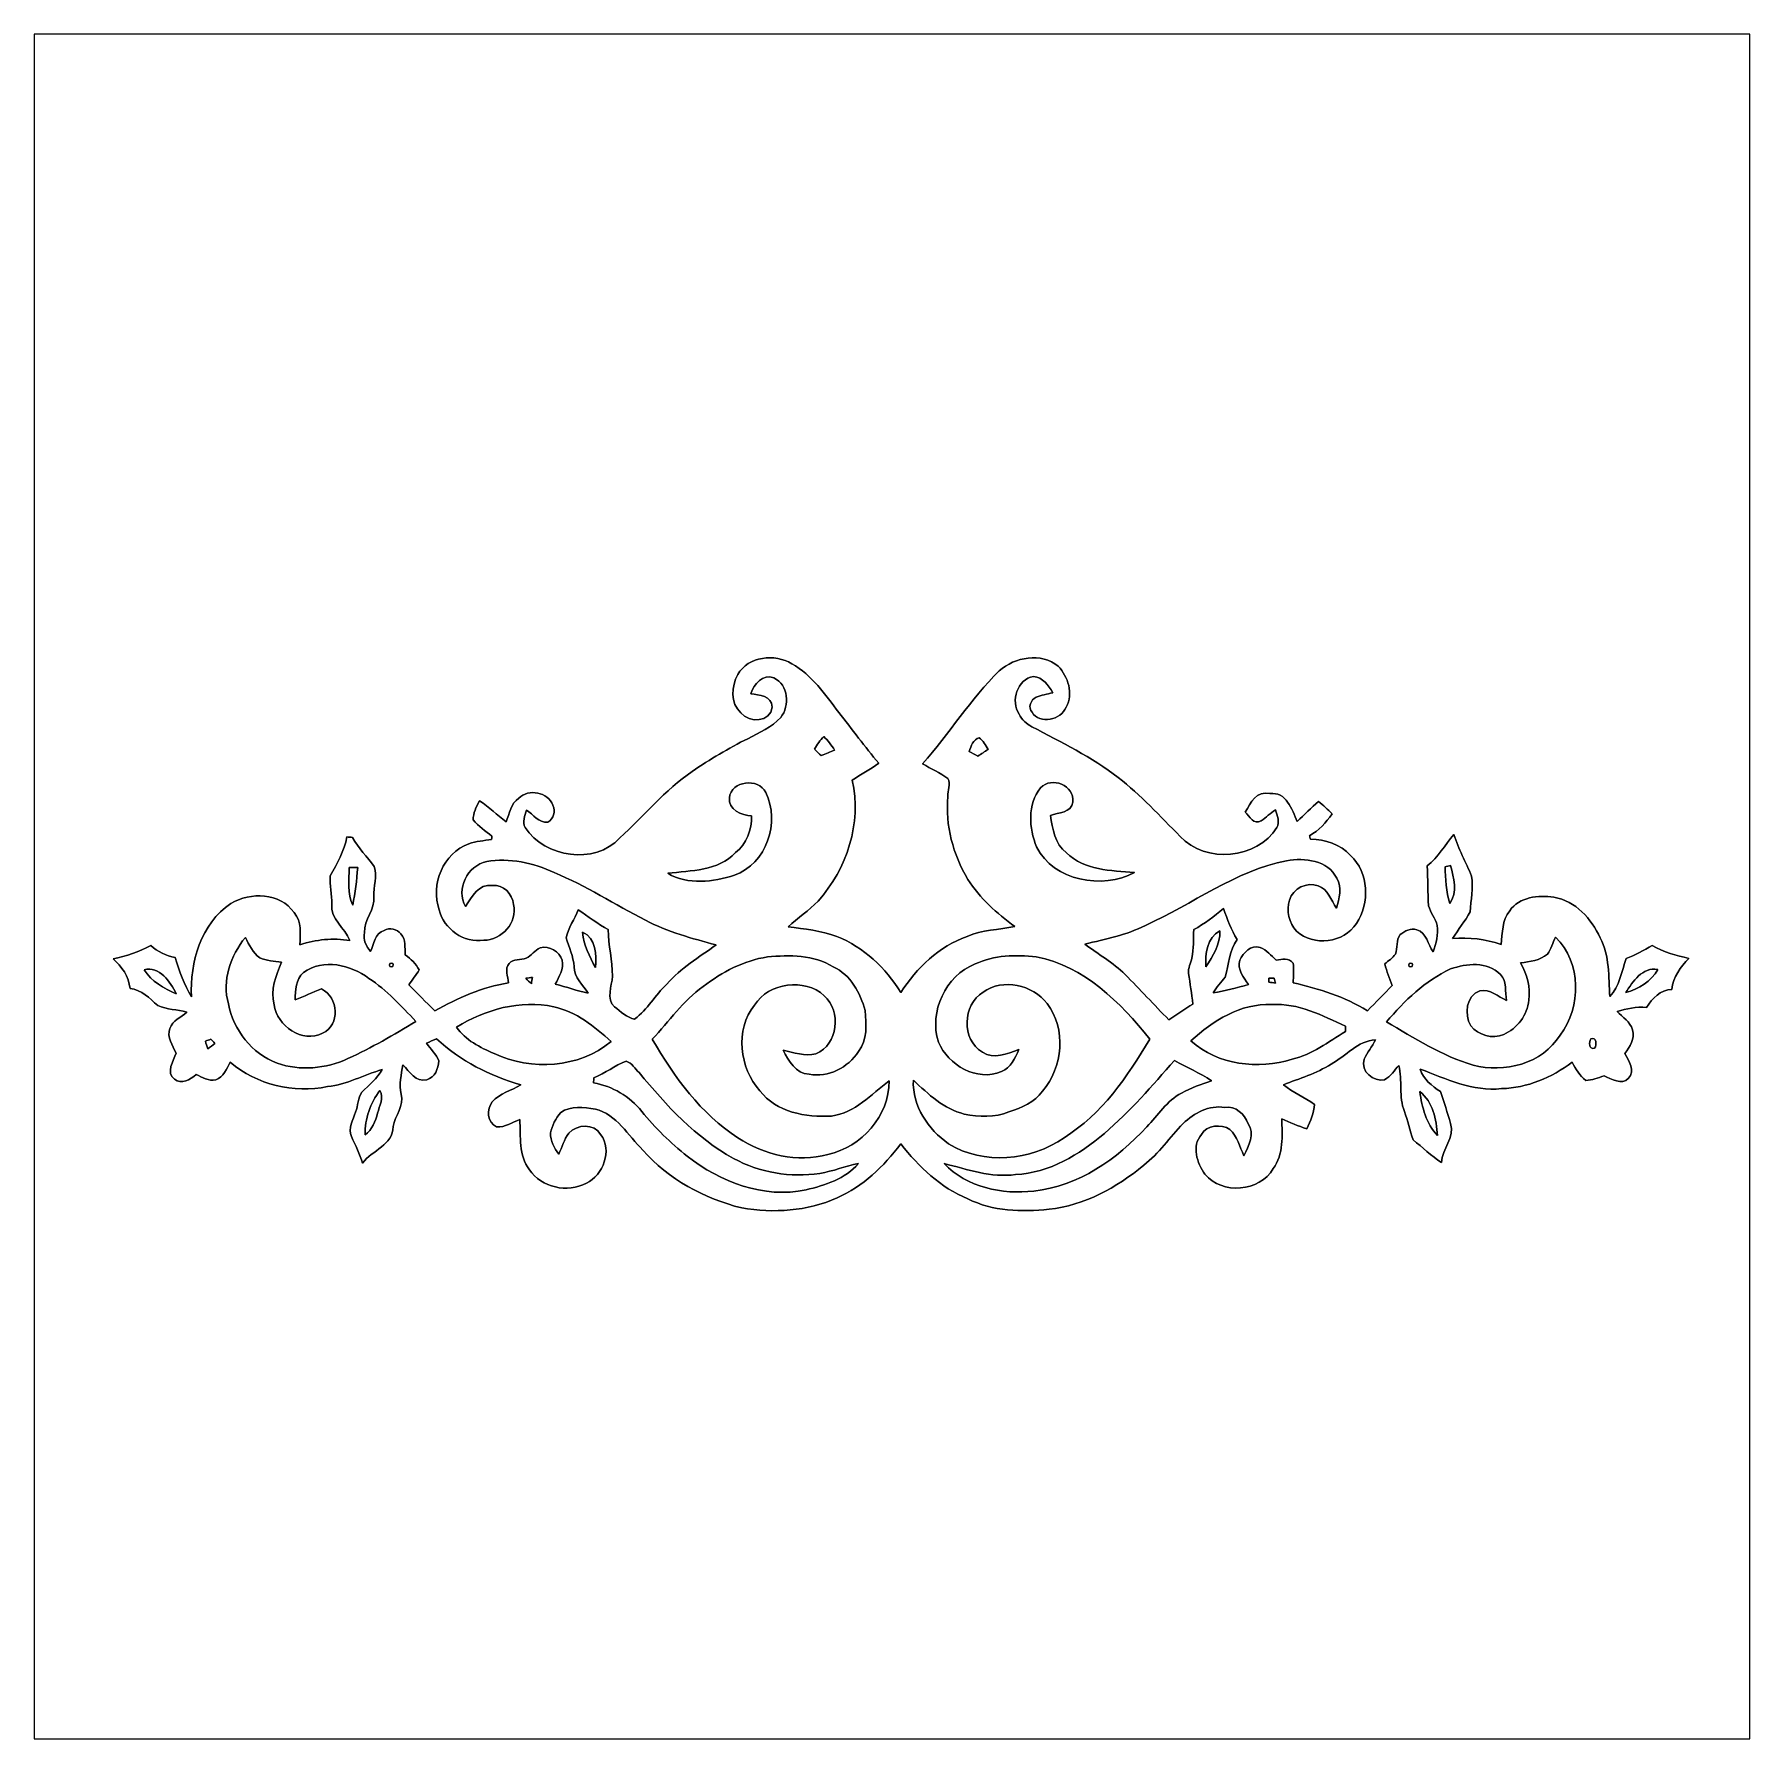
# Model space of a CAD drawing. Header units: centimetres. Extents: x -16.8 to 16.8, y -16.7 to 16.7.
import ezdxf

# ---------------------------------------------------------------- set-up
doc = ezdxf.new("R2010")
doc.units = ezdxf.units.CM
doc.header["$MEASUREMENT"] = 0
doc.layers.add('Layer 1', color=7, linetype='Continuous')

msp = doc.modelspace()

# ---------------------------------------------------------------- linework, layer by layer
at = {"layer": 'Layer 1', "color": 7}
for points, knots in [([(-16.77458, 16.66875), (-16.77458, 16.66875), (16.77458, 16.66875), (16.77458, 16.66875), (16.77458, 16.66875), (16.77458, 16.66875), (16.77458, -16.66875), (16.77458, -16.66875), (16.77458, -16.66875), (16.77458, -16.66875), (-16.77458, -16.66875), (-16.77458, -16.66875), (-16.77458, -16.66875), (-16.77458, -16.66875), (-16.77458, 16.66875), (-16.77458, 16.66875), (-16.77458, 16.66875), (-16.77458, 16.66875), (-16.77458, 16.66875), (-16.77458, 16.66875)], [0, 0, 0, 0, 0.16666667, 0.16666667, 0.16666667, 0.16666667, 0.33333333, 0.33333333, 0.33333333, 0.33333333, 0.5, 0.5, 0.5, 0.5, 0.66666667, 0.66666667, 0.66666667, 0.66666667, 1, 1, 1, 1]), ([(-3.0166, 4.14549), (-3.14219, 3.91936), (-3.16794, 3.58069), (-2.95346, 3.39654), (-2.95346, 3.39654), (-2.8, 3.1877), (-2.36502, 3.21416), (-2.34633, 3.51014), (-2.34633, 3.51014), (-2.34985, 3.7278), (-2.59962, 3.74897), (-2.76296, 3.77049), (-2.76296, 3.77049), (-2.70157, 3.95323), (-2.52624, 4.17477), (-2.30964, 4.07882), (-2.30964, 4.07882), (-2.02671, 3.9497), (-1.99284, 3.53307), (-2.17734, 3.30623), (-2.17734, 3.30623), (-2.35126, 3.11326), (-2.59221, 3.00814), (-2.81869, 2.89137), (-2.81869, 2.89137), (-3.19828, 2.70545), (-3.56094, 2.48673), (-3.91125, 2.25037), (-3.91125, 2.25037), (-4.43971, 1.88313), (-4.85458, 1.38501), (-5.32377, 0.94968), (-5.32377, 0.94968), (-5.81907, 0.41487), (-6.7885, 0.56374), (-7.17374, 1.15288), (-7.17374, 1.15288), (-7.23865, 1.26083), (-7.17938, 1.38501), (-7.14939, 1.49331), (-7.14939, 1.49331), (-7.01252, 1.4097), (-6.91374, 1.24284), (-6.73171, 1.25871), (-6.73171, 1.25871), (-6.62411, 1.32715), (-6.56731, 1.46226), (-6.63116, 1.58785), (-6.63116, 1.58785), (-6.72536, 1.84785), (-7.10671, 1.92052), (-7.29968, 1.72685), (-7.29968, 1.72685), (-7.45384, 1.62278), (-7.48136, 1.42487), (-7.54909, 1.26541), (-7.54909, 1.26541), (-7.71984, 1.4037), (-7.88211, 1.55293), (-8.06556, 1.67464), (-8.06556, 1.67464), (-8.14141, 1.56034), (-8.18409, 1.43581), (-8.19362, 1.3014), (-8.19362, 1.3014), (-8.08531, 1.17934), (-7.95232, 1.08268), (-7.8232, 0.98354), (-7.8232, 0.98354), (-7.82496, 0.96802), (-7.82884, 0.93733), (-7.83061, 0.92181), (-7.83061, 0.92181), (-7.97983, 0.8957), (-8.13329, 0.88583), (-8.27652, 0.83326), (-8.27652, 0.83326), (-8.78029, 0.66252), (-9.03005, 0.03104), (-8.85543, -0.45438), (-8.85543, -0.45438), (-8.76864, -0.83114), (-8.36895, -1.1116), (-7.98548, -1.05198), (-7.98548, -1.05198), (-7.63693, -1.04775), (-7.31379, -0.70379), (-7.40481, -0.35031), (-7.40481, -0.35031), (-7.42244, -0.15064), (-7.60024, 0.04621), (-7.81438, 0.01729), (-7.81438, 0.01729), (-8.08849, 0.06279), (-8.21408, -0.20708), (-8.34002, -0.39088), (-8.34002, -0.39088), (-8.5411, -0.05292), (-8.30016, 0.40816), (-7.92727, 0.4893), (-7.92727, 0.4893), (-7.47783, 0.55986), (-7.01534, 0.46814), (-6.60788, 0.27234), (-6.60788, 0.27234), (-5.98276, 0.02046), (-5.42114, -0.35807), (-4.82106, -0.6604), (-4.82106, -0.6604), (-4.38714, -0.88935), (-3.90984, -1.01565), (-3.43888, -1.14335), (-3.43888, -1.14335), (-3.77331, -1.38324), (-4.13279, -1.59456), (-4.40267, -1.91241), (-4.40267, -1.91241), (-4.63303, -2.11949), (-4.78155, -2.40912), (-5.03308, -2.59221), (-5.03308, -2.59221), (-5.18866, -2.56893), (-5.30331, -2.44263), (-5.42431, -2.35409), (-5.42431, -2.35409), (-5.59823, -2.19886), (-5.47793, -1.95157), (-5.467, -1.75331), (-5.467, -1.75331), (-5.46947, -1.44815), (-5.54778, -1.149), (-5.54814, -0.84314), (-5.54814, -0.84314), (-5.75522, -0.72954), (-5.94325, -0.58808), (-6.13657, -0.45367), (-6.13657, -0.45367), (-6.20677, -0.63923), (-6.3313, -0.80786), (-6.37469, -1.00259), (-6.37469, -1.00259), (-6.31543, -1.18886), (-6.23217, -1.36984), (-6.2163, -1.5681), (-6.2163, -1.5681), (-6.22229, -1.78506), (-6.04626, -1.92299), (-5.94043, -2.0895), (-5.94043, -2.0895), (-6.15809, -2.04082), (-6.36729, -1.96109), (-6.5846, -1.91206), (-6.5846, -1.91206), (-6.51404, -1.76424), (-6.41844, -1.61537), (-6.44913, -1.4418), (-6.44913, -1.4418), (-6.51016, -1.27318), (-6.6989, -1.15394), (-6.87987, -1.19874), (-6.87987, -1.19874), (-6.985, -1.24813), (-7.05414, -1.34796), (-7.15398, -1.40476), (-7.15398, -1.40476), (-7.26475, -1.44216), (-7.40657, -1.40511), (-7.49053, -1.50495), (-7.49053, -1.50495), (-7.57696, -1.61537), (-7.51346, -1.76177), (-7.50041, -1.8856), (-7.50041, -1.8856), (-8.01829, -1.95933), (-8.48783, -2.18863), (-8.94433, -2.42958), (-8.94433, -2.42958), (-9.11472, -2.26201), (-9.28335, -2.09338), (-9.44951, -1.92193), (-9.44951, -1.92193), (-9.38177, -1.82421), (-9.31298, -1.72755), (-9.24454, -1.63054), (-9.24454, -1.63054), (-9.31616, -1.51553), (-9.40647, -1.41323), (-9.519, -1.33703), (-9.519, -1.33703), (-9.53417, -1.19909), (-9.49925, -1.03576), (-9.60543, -0.92851), (-9.60543, -0.92851), (-9.68128, -0.83256), (-9.82451, -0.79269), (-9.93246, -0.86184), (-9.93246, -0.86184), (-10.11484, -0.91546), (-10.13495, -1.12748), (-10.19704, -1.27282), (-10.19704, -1.27282), (-10.27889, -1.16769), (-10.35332, -1.04352), (-10.31804, -0.90099), (-10.31804, -0.90099), (-10.32651, -0.64488), (-10.10179, -0.45649), (-10.1346, -0.19509), (-10.1346, -0.19509), (-10.14483, -0.00353), (-10.05699, 0.20461), (-10.12508, 0.39123), (-10.12508, 0.39123), (-10.26407, 0.58244), (-10.43905, 0.74718), (-10.55017, 0.95885), (-10.55017, 0.95885), (-10.58721, 0.96308), (-10.62426, 0.96661), (-10.6613, 0.96979), (-10.6613, 0.96979), (-10.71527, 0.69462), (-10.84721, 0.44909), (-10.98797, 0.21026), (-10.98797, 0.21026), (-10.99996, 0.02505), (-10.95234, -0.16016), (-10.95622, -0.34678), (-10.95622, -0.34678), (-10.98444, -0.63747), (-10.69869, -0.80821), (-10.60415, -1.05763), (-10.60415, -1.05763), (-10.92976, -1.00013), (-11.26596, -1.03646), (-11.57887, -1.13947), (-11.57887, -1.13947), (-11.57605, -0.92569), (-11.53724, -0.68439), (-11.69353, -0.51082), (-11.69353, -0.51082), (-11.96693, -0.11395), (-12.54619, -0.1076), (-12.93178, -0.33055), (-12.93178, -0.33055), (-13.52162, -0.72708), (-13.73046, -1.48026), (-13.70224, -2.15724), (-13.70224, -2.15724), (-13.84124, -1.91699), (-13.9379, -1.65559), (-14.02045, -1.39171), (-14.02045, -1.39171), (-14.20001, -1.35749), (-14.35982, -1.27176), (-14.49634, -1.15394), (-14.49634, -1.15394), (-14.73024, -1.27282), (-14.97471, -1.37195), (-15.23541, -1.41358), (-15.23541, -1.41358), (-15.06114, -1.56351), (-14.92991, -1.76001), (-14.90204, -1.9939), (-14.90204, -1.9939), (-14.67767, -2.02565), (-14.51892, -2.18193), (-14.36194, -2.32798), (-14.36194, -2.32798), (-14.18414, -2.41265), (-13.97706, -2.40136), (-13.78938, -2.45957), (-13.78938, -2.45957), (-13.90544, -2.55799), (-14.06596, -2.62396), (-14.12311, -2.7753), (-14.12311, -2.7753), (-14.18661, -2.94605), (-14.07231, -3.11009), (-14.00246, -3.25931), (-14.00246, -3.25931), (-14.05573, -3.41418), (-14.20566, -3.63855), (-14.03209, -3.76661), (-14.03209, -3.76661), (-13.8998, -3.88549), (-13.72164, -3.77472), (-13.61087, -3.67912), (-13.61087, -3.67912), (-13.48705, -3.72921), (-13.36781, -3.81282), (-13.22493, -3.78107), (-13.22493, -3.78107), (-13.07571, -3.72604), (-13.01644, -3.56482), (-12.94095, -3.43923), (-12.94095, -3.43923), (-12.42025, -3.87632), (-11.70411, -4.05165), (-11.03912, -3.91513), (-11.03912, -3.91513), (-10.66341, -3.87279), (-10.32933, -3.68476), (-9.97056, -3.58069), (-9.97056, -3.58069), (-10.06651, -3.75885), (-10.22738, -3.88373), (-10.36814, -4.02378), (-10.36814, -4.02378), (-10.4461, -4.13667), (-10.44152, -4.2859), (-10.49302, -4.41184), (-10.49302, -4.41184), (-10.53606, -4.56318), (-10.65001, -4.73075), (-10.57275, -4.89197), (-10.57275, -4.89197), (-10.48985, -5.06095), (-10.41224, -5.23205), (-10.35438, -5.41161), (-10.35438, -5.41161), (-10.17058, -5.15655), (-9.75466, -5.06201), (-9.75819, -4.6923), (-9.75819, -4.6923), (-9.72256, -4.47816), (-9.52959, -4.28872), (-9.59979, -4.06294), (-9.59979, -4.06294), (-9.65059, -3.87174), (-9.5952, -3.67771), (-9.56522, -3.48827), (-9.56522, -3.48827), (-9.43434, -3.61809), (-9.32145, -3.83928), (-9.09708, -3.77966), (-9.09708, -3.77966), (-8.94186, -3.73451), (-8.87095, -3.56129), (-8.86319, -3.41313), (-8.86319, -3.41313), (-8.91117, -3.27766), (-9.0237, -3.17959), (-9.10414, -3.06423), (-9.10414, -3.06423), (-9.03887, -3.03565), (-8.97361, -3.00778), (-8.90799, -2.97991), (-8.90799, -2.97991), (-8.43986, -3.40819), (-7.86836, -3.70699), (-7.25946, -3.87879), (-7.25946, -3.87879), (-7.44044, -3.99874), (-7.67503, -4.03966), (-7.81685, -4.21393), (-7.81685, -4.21393), (-7.93821, -4.35257), (-7.91457, -4.62351), (-7.73289, -4.69865), (-7.73289, -4.69865), (-7.57026, -4.71558), (-7.42668, -4.61186), (-7.27922, -4.55824), (-7.27922, -4.55824), (-7.25911, -4.88738), (-7.30673, -5.26168), (-7.09295, -5.53932), (-7.09295, -5.53932), (-6.84848, -5.88574), (-6.34929, -6.00428), (-5.97676, -5.80425), (-5.97676, -5.80425), (-5.6515, -5.64233), (-5.461, -5.16255), (-5.69807, -4.8514), (-5.69807, -4.8514), (-5.82789, -4.62527), (-6.16162, -4.65138), (-6.32107, -4.82529), (-6.32107, -4.82529), (-6.41526, -4.9463), (-6.45336, -5.09799), (-6.51686, -5.23593), (-6.51686, -5.23593), (-6.60259, -5.11422), (-6.68831, -4.97522), (-6.67632, -4.82071), (-6.67632, -4.82071), (-6.65374, -4.67289), (-6.57543, -4.53496), (-6.47912, -4.42348), (-6.47912, -4.42348), (-6.28544, -4.27955), (-6.02474, -4.31553), (-5.80178, -4.35363), (-5.80178, -4.35363), (-5.38127, -4.46158), (-5.16114, -4.86833), (-4.87468, -5.15726), (-4.87468, -5.15726), (-4.36774, -5.72311), (-3.67453, -6.10694), (-2.94005, -6.28579), (-2.94005, -6.28579), (-2.31881, -6.39198), (-1.65312, -6.356), (-1.07562, -6.08859), (-1.07562, -6.08859), (-0.56727, -5.86775), (-0.15946, -5.47441), (0.16969, -5.03626), (0.16969, -5.03626), (0.52599, -5.47758), (0.94791, -5.89315), (1.48202, -6.10799), (1.48202, -6.10799), (1.97309, -6.35459), (2.53471, -6.36976), (3.07093, -6.31155), (3.07093, -6.31155), (3.76449, -6.24064), (4.3942, -5.89104), (4.92301, -5.45253), (4.92301, -5.45253), (5.22076, -5.22111), (5.43313, -4.90326), (5.69348, -4.63479), (5.69348, -4.63479), (5.91185, -4.43477), (6.20042, -4.26791), (6.50875, -4.32153), (6.50875, -4.32153), (6.72712, -4.28554), (6.89081, -4.4577), (6.9663, -4.63973), (6.9663, -4.63973), (7.10318, -4.83799), (6.97971, -5.07541), (6.88234, -5.26486), (6.88234, -5.26486), (6.79979, -5.08882), (6.75252, -4.89056), (6.60823, -4.75086), (6.60823, -4.75086), (6.43572, -4.64538), (6.15985, -4.65878), (6.0519, -4.85246), (6.0519, -4.85246), (5.85435, -5.07682), (5.96582, -5.41302), (6.12034, -5.62681), (6.12034, -5.62681), (6.45513, -6.03179), (7.18996, -5.97535), (7.45631, -5.51815), (7.45631, -5.51815), (7.66304, -5.23734), (7.63129, -4.8701), (7.62423, -4.54166), (7.62423, -4.54166), (7.78228, -4.6168), (7.9435, -4.68806), (8.11142, -4.73957), (8.11142, -4.73957), (8.18444, -4.58752), (8.25041, -4.43089), (8.26452, -4.2612), (8.26452, -4.2612), (8.06732, -4.12397), (7.83978, -4.0319), (7.65528, -3.87773), (7.65528, -3.87773), (7.97031, -3.7532), (8.30157, -3.65936), (8.58837, -3.47239), (8.58837, -3.47239), (8.88259, -3.31858), (9.10519, -3.01801), (9.45903, -3.00002), (9.45903, -3.00002), (9.38953, -3.12843), (9.29393, -3.24238), (9.23572, -3.37644), (9.23572, -3.37644), (9.15635, -3.61456), (9.41599, -3.83152), (9.63542, -3.7786), (9.63542, -3.7786), (9.75325, -3.71475), (9.82592, -3.59551), (9.91517, -3.49991), (9.91517, -3.49991), (9.98467, -3.79554), (9.90776, -4.11233), (10.02206, -4.39949), (10.02206, -4.39949), (10.08944, -4.58047), (10.12931, -4.77061), (10.19175, -4.95335), (10.19175, -4.95335), (10.37167, -5.10646), (10.54947, -5.26697), (10.74491, -5.40173), (10.74491, -5.40173), (10.75478, -5.1308), (11.01337, -4.9089), (10.92482, -4.63268), (10.92482, -4.63268), (10.85815, -4.4263), (10.80276, -4.21499), (10.72691, -4.01249), (10.72691, -4.01249), (10.56252, -3.89608), (10.39036, -3.77402), (10.33039, -3.57046), (10.33039, -3.57046), (10.84016, -3.76484), (11.36015, -4.01461), (11.92142, -3.95429), (11.92142, -3.95429), (12.42448, -3.94053), (12.90144, -3.73662), (13.30007, -3.43817), (13.30007, -3.43817), (13.37416, -3.56729), (13.44789, -3.7017), (13.56748, -3.79554), (13.56748, -3.79554), (13.68954, -3.78319), (13.81019, -3.74721), (13.9252, -3.70311), (13.9252, -3.70311), (14.06701, -3.75744), (14.27304, -3.89502), (14.40356, -3.74967), (14.40356, -3.74967), (14.53656, -3.6068), (14.41203, -3.40678), (14.33477, -3.26708), (14.33477, -3.26708), (14.42685, -3.13302), (14.53727, -2.97815), (14.48047, -2.80494), (14.48047, -2.80494), (14.44061, -2.64231), (14.2875, -2.55905), (14.18272, -2.44369), (14.18272, -2.44369), (14.36758, -2.38795), (14.55984, -2.34844), (14.75422, -2.36467), (14.75422, -2.36467), (14.87064, -2.18758), (15.02727, -2.02248), (15.25199, -2.01401), (15.25199, -2.01401), (15.27916, -1.76953), (15.41851, -1.57268), (15.58713, -1.40582), (15.58713, -1.40582), (15.33737, -1.3529), (15.0876, -1.28729), (14.86852, -1.15182), (14.86852, -1.15182), (14.70413, -1.25095), (14.53268, -1.33703), (14.35594, -1.41111), (14.35594, -1.41111), (14.28009, -1.66758), (14.22153, -1.94522), (14.03985, -2.15265), (14.03985, -2.15265), (14.01057, -1.76671), (14.03879, -1.35467), (13.84935, -1.00295), (13.84935, -1.00295), (13.67861, -0.63147), (13.36746, -0.28081), (12.94553, -0.21096), (12.94553, -0.21096), (12.64391, -0.16757), (12.26785, -0.19791), (12.08052, -0.47519), (12.08052, -0.47519), (11.92953, -0.66075), (11.93941, -0.91052), (11.91154, -1.13453), (11.91154, -1.13453), (11.60851, -1.02729), (11.28571, -0.99166), (10.96539, -1.01565), (10.96539, -1.01565), (11.07369, -0.83891), (11.20669, -0.67804), (11.30688, -0.49671), (11.30688, -0.49671), (11.32628, -0.26494), (11.36368, -0.02893), (11.33651, 0.20249), (11.33651, 0.20249), (11.22186, 0.47449), (11.07757, 0.73554), (10.98903, 1.01847), (10.98903, 1.01847), (10.81546, 0.81174), (10.68141, 0.57009), (10.46551, 0.40217), (10.46551, 0.40217), (10.48138, 0.14323), (10.47679, -0.11606), (10.49373, -0.37536), (10.49373, -0.37536), (10.53006, -0.51082), (10.62919, -0.62406), (10.66271, -0.762), (10.66271, -0.762), (10.68599, -0.93874), (10.64542, -1.11584), (10.58227, -1.27988), (10.58227, -1.27988), (10.47997, -1.13383), (10.45774, -0.9017), (10.26301, -0.84526), (10.26301, -0.84526), (10.1473, -0.79904), (10.02806, -0.8763), (9.9374, -0.94086), (9.9374, -0.94086), (9.85414, -1.05022), (9.89012, -1.2005), (9.84638, -1.32362), (9.84638, -1.32362), (9.79099, -1.40123), (9.70739, -1.45309), (9.63718, -1.51553), (9.63718, -1.51553), (9.67846, -1.65664), (9.72961, -1.79634), (9.78535, -1.93357), (9.78535, -1.93357), (9.62589, -2.10256), (9.46256, -2.26695), (9.29746, -2.42993), (9.29746, -2.42993), (8.85261, -2.159), (8.35272, -1.99531), (7.84578, -1.8856), (7.84578, -1.8856), (7.85248, -1.75683), (7.85954, -1.62666), (7.84613, -1.4986), (7.84613, -1.4986), (7.76041, -1.38853), (7.62882, -1.42416), (7.51311, -1.43792), (7.51311, -1.43792), (7.41433, -1.35114), (7.32684, -1.24037), (7.2009, -1.19451), (7.2009, -1.19451), (7.01781, -1.13559), (6.87387, -1.29611), (6.80085, -1.43969), (6.80085, -1.43969), (6.7504, -1.62313), (6.87599, -1.77835), (6.97159, -1.91841), (6.97159, -1.91841), (6.74194, -1.97732), (6.51439, -2.04294), (6.28086, -2.0828), (6.28086, -2.0828), (6.34047, -1.96497), (6.43996, -1.87678), (6.51545, -1.77094), (6.51545, -1.77094), (6.58283, -1.52365), (6.60329, -1.25589), (6.74793, -1.03681), (6.74793, -1.03681), (6.63575, -0.84631), (6.55426, -0.63994), (6.48406, -0.43109), (6.48406, -0.43109), (6.2992, -0.58244), (6.11082, -0.72954), (5.90021, -0.8442), (5.90021, -0.8442), (5.89915, -1.02976), (5.89633, -1.21567), (5.86528, -1.39947), (5.86528, -1.39947), (5.84729, -1.50036), (5.7852, -1.59456), (5.7979, -1.70004), (5.7979, -1.70004), (5.83142, -1.899), (5.86211, -2.09762), (5.88292, -2.2987), (5.88292, -2.2987), (5.72488, -2.39818), (5.57001, -2.50296), (5.41443, -2.60632), (5.41443, -2.60632), (5.12269, -2.3174), (4.8514, -2.00836), (4.55824, -1.72156), (4.55824, -1.72156), (4.32364, -1.48837), (4.03366, -1.32503), (3.7719, -1.12713), (3.7719, -1.12713), (4.17336, -1.02835), (4.58646, -0.95003), (4.95864, -0.762), (4.95864, -0.762), (5.88151, -0.34537), (6.70595, 0.30762), (7.71878, 0.50377), (7.71878, 0.50377), (8.06767, 0.56339), (8.52452, 0.51894), (8.69774, 0.15981), (8.69774, 0.15981), (8.81027, -0.02046), (8.74148, -0.23424), (8.69386, -0.42439), (8.69386, -0.42439), (8.58626, -0.27164), (8.52876, -0.04904), (8.33367, 0.01129), (8.33367, 0.01129), (8.11706, 0.10125), (7.8359, -0.04022), (7.77593, -0.26599), (7.77593, -0.26599), (7.70784, -0.47343), (7.76781, -0.71191), (7.90892, -0.87489), (7.90892, -0.87489), (8.24653, -1.17404), (8.83744, -1.10984), (9.08156, -0.72178), (9.08156, -0.72178), (9.34826, -0.32667), (9.3285, 0.27552), (8.96691, 0.60643), (8.96691, 0.60643), (8.76723, 0.82303), (8.47372, 0.92428), (8.18409, 0.92851), (8.18409, 0.92851), (8.17951, 0.94509), (8.17033, 0.97755), (8.16575, 0.99378), (8.16575, 0.99378), (8.34954, 1.0922), (8.48854, 1.25095), (8.60566, 1.42028), (8.60566, 1.42028), (8.52382, 1.50742), (8.43527, 1.58821), (8.34249, 1.66299), (8.34249, 1.66299), (8.19467, 1.54234), (8.06521, 1.40194), (7.92445, 1.27353), (7.92445, 1.27353), (7.82285, 1.50389), (7.70714, 1.86267), (7.39105, 1.8161), (7.39105, 1.8161), (7.12893, 1.8796), (7.01604, 1.63689), (6.90915, 1.45591), (6.90915, 1.45591), (6.99664, 1.3716), (7.06826, 1.1998), (7.22312, 1.28164), (7.22312, 1.28164), (7.31837, 1.35008), (7.39987, 1.43616), (7.4997, 1.49895), (7.4997, 1.49895), (7.53075, 1.38889), (7.59248, 1.26294), (7.52651, 1.15288), (7.52651, 1.15288), (7.13775, 0.53763), (6.13269, 0.4385), (5.63598, 0.97896), (5.63598, 0.97896), (5.24334, 1.37372), (4.86692, 1.78964), (4.42383, 2.12972), (4.42383, 2.12972), (3.9056, 2.53259), (3.31223, 2.81975), (2.73544, 3.12596), (2.73544, 3.12596), (2.63137, 3.181), (2.53788, 3.26073), (2.48779, 3.36938), (2.48779, 3.36938), (2.31422, 3.62373), (2.44863, 4.05906), (2.76931, 4.1088), (2.76931, 4.1088), (2.94781, 4.09116), (3.06423, 3.93735), (3.1429, 3.79095), (3.1429, 3.79095), (3.0353, 3.7592), (2.92171, 3.74721), (2.81869, 3.70205), (2.81869, 3.70205), (2.71709, 3.65407), (2.65112, 3.49814), (2.73932, 3.4096), (2.73932, 3.4096), (2.88996, 3.15736), (3.31011, 3.25967), (3.40466, 3.50979), (3.40466, 3.50979), (3.55459, 3.77014), (3.44205, 4.10316), (3.2512, 4.31024), (3.2512, 4.31024), (2.91712, 4.58047), (2.40312, 4.4898), (2.09762, 4.21711), (2.09762, 4.21711), (1.52964, 3.67065), (1.12818, 2.98309), (0.59937, 2.40206), (0.59937, 2.40206), (0.76235, 2.30258), (0.93768, 2.22356), (1.09396, 2.11243), (1.09396, 2.11243), (1.15782, 2.00695), (1.07809, 1.87254), (1.09467, 1.76213), (1.09467, 1.76213), (1.03681, 1.19698), (1.19662, 0.62512), (1.48308, 0.14005), (1.48308, 0.14005), (1.71662, -0.23213), (2.05246, -0.52458), (2.40206, -0.78458), (2.40206, -0.78458), (2.08986, -0.84561), (1.76248, -0.84773), (1.4672, -0.97719), (1.4672, -0.97719), (0.91581, -1.16805), (0.48789, -1.59667), (0.17004, -2.07257), (0.17004, -2.07257), (-0.121, -1.59068), (-0.55492, -1.19098), (-1.07844, -0.97649), (-1.07844, -0.97649), (-1.3843, -0.86395), (-1.71097, -0.82762), (-2.03235, -0.79058), (-2.03235, -0.79058), (-1.8415, -0.61595), (-1.62454, -0.47131), (-1.44392, -0.28469), (-1.44392, -0.28469), (-0.88018, 0.3489), (-0.58879, 1.23684), (-0.77717, 2.07857), (-0.77717, 2.07857), (-0.60854, 2.19675), (-0.42263, 2.28776), (-0.25753, 2.41124), (-0.25753, 2.41124), (-0.53093, 2.73226), (-0.77893, 3.07375), (-1.03999, 3.40501), (-1.03999, 3.40501), (-1.31022, 3.75285), (-1.56245, 4.13773), (-1.95792, 4.3561), (-1.95792, 4.3561), (-2.292, 4.55965), (-2.81023, 4.50638), (-3.0166, 4.14549)], [0, 0, 0, 0, 0.00446429, 0.00446429, 0.00446429, 0.00446429, 0.00892857, 0.00892857, 0.00892857, 0.00892857, 0.01339286, 0.01339286, 0.01339286, 0.01339286, 0.01785714, 0.01785714, 0.01785714, 0.01785714, 0.02232143, 0.02232143, 0.02232143, 0.02232143, 0.02678571, 0.02678571, 0.02678571, 0.02678571, 0.03125, 0.03125, 0.03125, 0.03125, 0.03571429, 0.03571429, 0.03571429, 0.03571429, 0.04017857, 0.04017857, 0.04017857, 0.04017857, 0.04464286, 0.04464286, 0.04464286, 0.04464286, 0.04910714, 0.04910714, 0.04910714, 0.04910714, 0.05357143, 0.05357143, 0.05357143, 0.05357143, 0.05803571, 0.05803571, 0.05803571, 0.05803571, 0.0625, 0.0625, 0.0625, 0.0625, 0.06696429, 0.06696429, 0.06696429, 0.06696429, 0.07142857, 0.07142857, 0.07142857, 0.07142857, 0.07589286, 0.07589286, 0.07589286, 0.07589286, 0.08035714, 0.08035714, 0.08035714, 0.08035714, 0.08482143, 0.08482143, 0.08482143, 0.08482143, 0.08928571, 0.08928571, 0.08928571, 0.08928571, 0.09375, 0.09375, 0.09375, 0.09375, 0.09821429, 0.09821429, 0.09821429, 0.09821429, 0.10267857, 0.10267857, 0.10267857, 0.10267857, 0.10714286, 0.10714286, 0.10714286, 0.10714286, 0.11160714, 0.11160714, 0.11160714, 0.11160714, 0.11607143, 0.11607143, 0.11607143, 0.11607143, 0.12053571, 0.12053571, 0.12053571, 0.12053571, 0.125, 0.125, 0.125, 0.125, 0.12946429, 0.12946429, 0.12946429, 0.12946429, 0.13392857, 0.13392857, 0.13392857, 0.13392857, 0.13839286, 0.13839286, 0.13839286, 0.13839286, 0.14285714, 0.14285714, 0.14285714, 0.14285714, 0.14732143, 0.14732143, 0.14732143, 0.14732143, 0.15178571, 0.15178571, 0.15178571, 0.15178571, 0.15625, 0.15625, 0.15625, 0.15625, 0.16071429, 0.16071429, 0.16071429, 0.16071429, 0.16517857, 0.16517857, 0.16517857, 0.16517857, 0.16964286, 0.16964286, 0.16964286, 0.16964286, 0.17410714, 0.17410714, 0.17410714, 0.17410714, 0.17857143, 0.17857143, 0.17857143, 0.17857143, 0.18303571, 0.18303571, 0.18303571, 0.18303571, 0.1875, 0.1875, 0.1875, 0.1875, 0.19196429, 0.19196429, 0.19196429, 0.19196429, 0.19642857, 0.19642857, 0.19642857, 0.19642857, 0.20089286, 0.20089286, 0.20089286, 0.20089286, 0.20535714, 0.20535714, 0.20535714, 0.20535714, 0.20982143, 0.20982143, 0.20982143, 0.20982143, 0.21428571, 0.21428571, 0.21428571, 0.21428571, 0.21875, 0.21875, 0.21875, 0.21875, 0.22321429, 0.22321429, 0.22321429, 0.22321429, 0.22767857, 0.22767857, 0.22767857, 0.22767857, 0.23214286, 0.23214286, 0.23214286, 0.23214286, 0.23660714, 0.23660714, 0.23660714, 0.23660714, 0.24107143, 0.24107143, 0.24107143, 0.24107143, 0.24553571, 0.24553571, 0.24553571, 0.24553571, 0.25, 0.25, 0.25, 0.25, 0.25446429, 0.25446429, 0.25446429, 0.25446429, 0.25892857, 0.25892857, 0.25892857, 0.25892857, 0.26339286, 0.26339286, 0.26339286, 0.26339286, 0.26785714, 0.26785714, 0.26785714, 0.26785714, 0.27232143, 0.27232143, 0.27232143, 0.27232143, 0.27678571, 0.27678571, 0.27678571, 0.27678571, 0.28125, 0.28125, 0.28125, 0.28125, 0.28571429, 0.28571429, 0.28571429, 0.28571429, 0.29017857, 0.29017857, 0.29017857, 0.29017857, 0.29464286, 0.29464286, 0.29464286, 0.29464286, 0.29910714, 0.29910714, 0.29910714, 0.29910714, 0.30357143, 0.30357143, 0.30357143, 0.30357143, 0.30803571, 0.30803571, 0.30803571, 0.30803571, 0.3125, 0.3125, 0.3125, 0.3125, 0.31696429, 0.31696429, 0.31696429, 0.31696429, 0.32142857, 0.32142857, 0.32142857, 0.32142857, 0.32589286, 0.32589286, 0.32589286, 0.32589286, 0.33035714, 0.33035714, 0.33035714, 0.33035714, 0.33482143, 0.33482143, 0.33482143, 0.33482143, 0.33928571, 0.33928571, 0.33928571, 0.33928571, 0.34375, 0.34375, 0.34375, 0.34375, 0.34821429, 0.34821429, 0.34821429, 0.34821429, 0.35267857, 0.35267857, 0.35267857, 0.35267857, 0.35714286, 0.35714286, 0.35714286, 0.35714286, 0.36160714, 0.36160714, 0.36160714, 0.36160714, 0.36607143, 0.36607143, 0.36607143, 0.36607143, 0.37053571, 0.37053571, 0.37053571, 0.37053571, 0.375, 0.375, 0.375, 0.375, 0.37946429, 0.37946429, 0.37946429, 0.37946429, 0.38392857, 0.38392857, 0.38392857, 0.38392857, 0.38839286, 0.38839286, 0.38839286, 0.38839286, 0.39285714, 0.39285714, 0.39285714, 0.39285714, 0.39732143, 0.39732143, 0.39732143, 0.39732143, 0.40178571, 0.40178571, 0.40178571, 0.40178571, 0.40625, 0.40625, 0.40625, 0.40625, 0.41071429, 0.41071429, 0.41071429, 0.41071429, 0.41517857, 0.41517857, 0.41517857, 0.41517857, 0.41964286, 0.41964286, 0.41964286, 0.41964286, 0.42410714, 0.42410714, 0.42410714, 0.42410714, 0.42857143, 0.42857143, 0.42857143, 0.42857143, 0.43303571, 0.43303571, 0.43303571, 0.43303571, 0.4375, 0.4375, 0.4375, 0.4375, 0.44196429, 0.44196429, 0.44196429, 0.44196429, 0.44642857, 0.44642857, 0.44642857, 0.44642857, 0.45089286, 0.45089286, 0.45089286, 0.45089286, 0.45535714, 0.45535714, 0.45535714, 0.45535714, 0.45982143, 0.45982143, 0.45982143, 0.45982143, 0.46428571, 0.46428571, 0.46428571, 0.46428571, 0.46875, 0.46875, 0.46875, 0.46875, 0.47321429, 0.47321429, 0.47321429, 0.47321429, 0.47767857, 0.47767857, 0.47767857, 0.47767857, 0.48214286, 0.48214286, 0.48214286, 0.48214286, 0.48660714, 0.48660714, 0.48660714, 0.48660714, 0.49107143, 0.49107143, 0.49107143, 0.49107143, 0.49553571, 0.49553571, 0.49553571, 0.49553571, 0.5, 0.5, 0.5, 0.5, 0.50446429, 0.50446429, 0.50446429, 0.50446429, 0.50892857, 0.50892857, 0.50892857, 0.50892857, 0.51339286, 0.51339286, 0.51339286, 0.51339286, 0.51785714, 0.51785714, 0.51785714, 0.51785714, 0.52232143, 0.52232143, 0.52232143, 0.52232143, 0.52678571, 0.52678571, 0.52678571, 0.52678571, 0.53125, 0.53125, 0.53125, 0.53125, 0.53571429, 0.53571429, 0.53571429, 0.53571429, 0.54017857, 0.54017857, 0.54017857, 0.54017857, 0.54464286, 0.54464286, 0.54464286, 0.54464286, 0.54910714, 0.54910714, 0.54910714, 0.54910714, 0.55357143, 0.55357143, 0.55357143, 0.55357143, 0.55803571, 0.55803571, 0.55803571, 0.55803571, 0.5625, 0.5625, 0.5625, 0.5625, 0.56696429, 0.56696429, 0.56696429, 0.56696429, 0.57142857, 0.57142857, 0.57142857, 0.57142857, 0.57589286, 0.57589286, 0.57589286, 0.57589286, 0.58035714, 0.58035714, 0.58035714, 0.58035714, 0.58482143, 0.58482143, 0.58482143, 0.58482143, 0.58928571, 0.58928571, 0.58928571, 0.58928571, 0.59375, 0.59375, 0.59375, 0.59375, 0.59821429, 0.59821429, 0.59821429, 0.59821429, 0.60267857, 0.60267857, 0.60267857, 0.60267857, 0.60714286, 0.60714286, 0.60714286, 0.60714286, 0.61160714, 0.61160714, 0.61160714, 0.61160714, 0.61607143, 0.61607143, 0.61607143, 0.61607143, 0.62053571, 0.62053571, 0.62053571, 0.62053571, 0.625, 0.625, 0.625, 0.625, 0.62946429, 0.62946429, 0.62946429, 0.62946429, 0.63392857, 0.63392857, 0.63392857, 0.63392857, 0.63839286, 0.63839286, 0.63839286, 0.63839286, 0.64285714, 0.64285714, 0.64285714, 0.64285714, 0.64732143, 0.64732143, 0.64732143, 0.64732143, 0.65178571, 0.65178571, 0.65178571, 0.65178571, 0.65625, 0.65625, 0.65625, 0.65625, 0.66071429, 0.66071429, 0.66071429, 0.66071429, 0.66517857, 0.66517857, 0.66517857, 0.66517857, 0.66964286, 0.66964286, 0.66964286, 0.66964286, 0.67410714, 0.67410714, 0.67410714, 0.67410714, 0.67857143, 0.67857143, 0.67857143, 0.67857143, 0.68303571, 0.68303571, 0.68303571, 0.68303571, 0.6875, 0.6875, 0.6875, 0.6875, 0.69196429, 0.69196429, 0.69196429, 0.69196429, 0.69642857, 0.69642857, 0.69642857, 0.69642857, 0.70089286, 0.70089286, 0.70089286, 0.70089286, 0.70535714, 0.70535714, 0.70535714, 0.70535714, 0.70982143, 0.70982143, 0.70982143, 0.70982143, 0.71428571, 0.71428571, 0.71428571, 0.71428571, 0.71875, 0.71875, 0.71875, 0.71875, 0.72321429, 0.72321429, 0.72321429, 0.72321429, 0.72767857, 0.72767857, 0.72767857, 0.72767857, 0.73214286, 0.73214286, 0.73214286, 0.73214286, 0.73660714, 0.73660714, 0.73660714, 0.73660714, 0.74107143, 0.74107143, 0.74107143, 0.74107143, 0.74553571, 0.74553571, 0.74553571, 0.74553571, 0.75, 0.75, 0.75, 0.75, 0.75446429, 0.75446429, 0.75446429, 0.75446429, 0.75892857, 0.75892857, 0.75892857, 0.75892857, 0.76339286, 0.76339286, 0.76339286, 0.76339286, 0.76785714, 0.76785714, 0.76785714, 0.76785714, 0.77232143, 0.77232143, 0.77232143, 0.77232143, 0.77678571, 0.77678571, 0.77678571, 0.77678571, 0.78125, 0.78125, 0.78125, 0.78125, 0.78571429, 0.78571429, 0.78571429, 0.78571429, 0.79017857, 0.79017857, 0.79017857, 0.79017857, 0.79464286, 0.79464286, 0.79464286, 0.79464286, 0.79910714, 0.79910714, 0.79910714, 0.79910714, 0.80357143, 0.80357143, 0.80357143, 0.80357143, 0.80803571, 0.80803571, 0.80803571, 0.80803571, 0.8125, 0.8125, 0.8125, 0.8125, 0.81696429, 0.81696429, 0.81696429, 0.81696429, 0.82142857, 0.82142857, 0.82142857, 0.82142857, 0.82589286, 0.82589286, 0.82589286, 0.82589286, 0.83035714, 0.83035714, 0.83035714, 0.83035714, 0.83482143, 0.83482143, 0.83482143, 0.83482143, 0.83928571, 0.83928571, 0.83928571, 0.83928571, 0.84375, 0.84375, 0.84375, 0.84375, 0.84821429, 0.84821429, 0.84821429, 0.84821429, 0.85267857, 0.85267857, 0.85267857, 0.85267857, 0.85714286, 0.85714286, 0.85714286, 0.85714286, 0.86160714, 0.86160714, 0.86160714, 0.86160714, 0.86607143, 0.86607143, 0.86607143, 0.86607143, 0.87053571, 0.87053571, 0.87053571, 0.87053571, 0.875, 0.875, 0.875, 0.875, 0.87946429, 0.87946429, 0.87946429, 0.87946429, 0.88392857, 0.88392857, 0.88392857, 0.88392857, 0.88839286, 0.88839286, 0.88839286, 0.88839286, 0.89285714, 0.89285714, 0.89285714, 0.89285714, 0.89732143, 0.89732143, 0.89732143, 0.89732143, 0.90178571, 0.90178571, 0.90178571, 0.90178571, 0.90625, 0.90625, 0.90625, 0.90625, 0.91071429, 0.91071429, 0.91071429, 0.91071429, 0.91517857, 0.91517857, 0.91517857, 0.91517857, 0.91964286, 0.91964286, 0.91964286, 0.91964286, 0.92410714, 0.92410714, 0.92410714, 0.92410714, 0.92857143, 0.92857143, 0.92857143, 0.92857143, 0.93303571, 0.93303571, 0.93303571, 0.93303571, 0.9375, 0.9375, 0.9375, 0.9375, 0.94196429, 0.94196429, 0.94196429, 0.94196429, 0.94642857, 0.94642857, 0.94642857, 0.94642857, 0.95089286, 0.95089286, 0.95089286, 0.95089286, 0.95535714, 0.95535714, 0.95535714, 0.95535714, 0.95982143, 0.95982143, 0.95982143, 0.95982143, 0.96428571, 0.96428571, 0.96428571, 0.96428571, 0.96875, 0.96875, 0.96875, 0.96875, 0.97321429, 0.97321429, 0.97321429, 0.97321429, 0.97767857, 0.97767857, 0.97767857, 0.97767857, 0.98214286, 0.98214286, 0.98214286, 0.98214286, 0.98660714, 0.98660714, 0.98660714, 0.98660714, 0.99107143, 0.99107143, 0.99107143, 0.99107143, 1, 1, 1, 1]), ([(-1.51377, 2.68323), (-1.46544, 2.7746), (-1.40617, 2.85997), (-1.33562, 2.93546), (-1.33562, 2.93546), (-1.25624, 2.85362), (-1.18428, 2.76472), (-1.12254, 2.66876), (-1.12254, 2.66876), (-1.20826, 2.63031), (-1.29469, 2.59362), (-1.38218, 2.56011), (-1.38218, 2.56011), (-1.42593, 2.60174), (-1.47003, 2.64266), (-1.51377, 2.68323)], [0, 0, 0, 0, 0.2, 0.2, 0.2, 0.2, 0.4, 0.4, 0.4, 0.4, 0.6, 0.6, 0.6, 0.6, 1, 1, 1, 1]), ([(1.50742, 2.64195), (1.54834, 2.74567), (1.58609, 2.87338), (1.70533, 2.91006), (1.70533, 2.91006), (1.78435, 2.85186), (1.83268, 2.76472), (1.88172, 2.68182), (1.88172, 2.68182), (1.81363, 2.63878), (1.7459, 2.59574), (1.67852, 2.55235), (1.67852, 2.55235), (1.62172, 2.58304), (1.56457, 2.61303), (1.50742, 2.64195)], [0, 0, 0, 0, 0.2, 0.2, 0.2, 0.2, 0.4, 0.4, 0.4, 0.4, 0.6, 0.6, 0.6, 0.6, 1, 1, 1, 1]), ([(-3.18135, 1.73426), (-3.14643, 2.07116), (-2.61408, 2.13184), (-2.46909, 1.83727), (-2.46909, 1.83727), (-2.18405, 1.25518), (-2.45251, 0.44309), (-3.08081, 0.21978), (-3.08081, 0.21978), (-3.49426, 0.08714), (-3.9945, 0.02505), (-4.38503, 0.25823), (-4.38503, 0.25823), (-3.93241, 0.31468), (-3.40007, 0.29669), (-3.06211, 0.66358), (-3.06211, 0.66358), (-2.84057, 0.83432), (-2.74426, 1.1116), (-2.74673, 1.38289), (-2.74673, 1.38289), (-2.93652, 1.38853), (-3.20851, 1.50354), (-3.18135, 1.73426)], [0, 0, 0, 0, 0.14285714, 0.14285714, 0.14285714, 0.14285714, 0.28571429, 0.28571429, 0.28571429, 0.28571429, 0.42857143, 0.42857143, 0.42857143, 0.42857143, 0.57142857, 0.57142857, 0.57142857, 0.57142857, 0.71428571, 0.71428571, 0.71428571, 0.71428571, 1, 1, 1, 1]), ([(2.90689, 1.92687), (3.11503, 2.16782), (3.58528, 1.97273), (3.53448, 1.65171), (3.53448, 1.65171), (3.50908, 1.43792), (3.25296, 1.44709), (3.09668, 1.39136), (3.09668, 1.39136), (3.1429, 1.12818), (3.181, 0.83326), (3.41207, 0.66075), (3.41207, 0.66075), (3.76343, 0.31009), (4.28096, 0.31574), (4.74169, 0.27093), (4.74169, 0.27093), (4.11586, -0.05891), (3.16512, 0.10442), (2.82575, 0.77435), (2.82575, 0.77435), (2.68323, 1.13771), (2.63984, 1.60937), (2.90689, 1.92687)], [0, 0, 0, 0, 0.14285714, 0.14285714, 0.14285714, 0.14285714, 0.28571429, 0.28571429, 0.28571429, 0.28571429, 0.42857143, 0.42857143, 0.42857143, 0.42857143, 0.57142857, 0.57142857, 0.57142857, 0.57142857, 0.71428571, 0.71428571, 0.71428571, 0.71428571, 1, 1, 1, 1]), ([(-10.61438, 0.37006), (-10.55899, 0.37006), (-10.50361, 0.37006), (-10.44822, 0.36971), (-10.44822, 0.36971), (-10.47115, 0.12453), (-10.4962, -0.12136), (-10.54806, -0.36301), (-10.54806, -0.36301), (-10.65848, -0.13547), (-10.61932, 0.12629), (-10.61438, 0.37006)], [0, 0, 0, 0, 0.25, 0.25, 0.25, 0.25, 0.5, 0.5, 0.5, 0.5, 1, 1, 1, 1]), ([(10.81617, 0.38735), (10.84368, 0.39299), (10.89801, 0.40393), (10.92553, 0.40922), (10.92553, 0.40922), (10.97915, 0.16898), (11.07228, -0.11218), (10.90895, -0.3302), (10.90895, -0.3302), (10.83627, -0.09807), (10.82675, 0.14676), (10.81617, 0.38735)], [0, 0, 0, 0, 0.25, 0.25, 0.25, 0.25, 0.5, 0.5, 0.5, 0.5, 1, 1, 1, 1]), ([(-12.97905, -2.29447), (-13.10499, -1.83903), (-12.93989, -1.3522), (-12.64638, -0.9973), (-12.64638, -0.9973), (-12.573, -1.14088), (-12.49962, -1.29505), (-12.36557, -1.39241), (-12.36557, -1.39241), (-12.23433, -1.45768), (-12.08334, -1.45556), (-11.94082, -1.47955), (-11.94082, -1.47955), (-12.04136, -1.74343), (-12.16625, -2.02459), (-12.08476, -2.3114), (-12.08476, -2.3114), (-12.02761, -2.72768), (-11.53372, -3.07622), (-11.13614, -2.86879), (-11.13614, -2.86879), (-10.78371, -2.70686), (-10.82499, -2.16853), (-11.15589, -2.00307), (-11.15589, -2.00307), (-11.32875, -2.07116), (-11.49914, -2.14454), (-11.67024, -2.2165), (-11.67024, -2.2165), (-11.67836, -2.02953), (-11.65507, -1.81786), (-11.51114, -1.6831), (-11.51114, -1.6831), (-11.12308, -1.40159), (-10.58898, -1.53), (-10.23091, -1.7974), (-10.23091, -1.7974), (-9.88201, -2.02741), (-9.59873, -2.33892), (-9.31122, -2.63878), (-9.31122, -2.63878), (-9.74196, -2.9023), (-10.18081, -3.1556), (-10.64013, -3.36585), (-10.64013, -3.36585), (-11.07017, -3.56658), (-11.57499, -3.6128), (-12.0269, -3.45758), (-12.0269, -3.45758), (-12.51726, -3.26566), (-12.88239, -2.81058), (-12.97905, -2.29447)], [0, 0, 0, 0, 0.07142857, 0.07142857, 0.07142857, 0.07142857, 0.14285714, 0.14285714, 0.14285714, 0.14285714, 0.21428571, 0.21428571, 0.21428571, 0.21428571, 0.28571429, 0.28571429, 0.28571429, 0.28571429, 0.35714286, 0.35714286, 0.35714286, 0.35714286, 0.42857143, 0.42857143, 0.42857143, 0.42857143, 0.5, 0.5, 0.5, 0.5, 0.57142857, 0.57142857, 0.57142857, 0.57142857, 0.64285714, 0.64285714, 0.64285714, 0.64285714, 0.71428571, 0.71428571, 0.71428571, 0.71428571, 0.78571429, 0.78571429, 0.78571429, 0.78571429, 0.85714286, 0.85714286, 0.85714286, 0.85714286, 1, 1, 1, 1]), ([(-6.05296, -0.8957), (-5.7845, -1.00683), (-5.77391, -1.34056), (-5.80002, -1.58644), (-5.80002, -1.58644), (-5.91009, -1.36666), (-6.03956, -1.14794), (-6.05296, -0.8957)], [0, 0, 0, 0, 0.33333333, 0.33333333, 0.33333333, 0.33333333, 1, 1, 1, 1]), ([(6.1408, -1.57057), (6.11505, -1.31233), (6.1655, -1.00471), (6.41385, -0.86748), (6.41385, -0.86748), (6.42549, -1.12642), (6.27803, -1.36172), (6.1408, -1.57057)], [0, 0, 0, 0, 0.33333333, 0.33333333, 0.33333333, 0.33333333, 1, 1, 1, 1]), ([(12.97764, -0.99095), (13.48317, -1.48343), (13.48564, -2.36149), (13.06795, -2.9083), (13.06795, -2.9083), (12.72011, -3.46498), (11.97469, -3.66007), (11.36332, -3.49179), (11.36332, -3.49179), (10.75126, -3.31682), (10.21503, -2.96157), (9.66893, -2.64654), (9.66893, -2.64654), (10.02736, -2.23838), (10.42388, -1.84009), (10.92623, -1.61361), (10.92623, -1.61361), (11.2395, -1.50178), (11.64026, -1.46191), (11.89814, -1.71873), (11.89814, -1.71873), (12.03995, -1.84714), (11.98104, -2.06481), (12.01984, -2.23061), (12.01984, -2.23061), (11.85192, -2.15547), (11.69423, -1.99284), (11.49491, -2.04188), (11.49491, -2.04188), (11.22645, -2.13642), (11.19152, -2.50296), (11.31782, -2.72344), (11.31782, -2.72344), (11.4681, -2.90618), (11.74186, -2.99473), (11.96375, -2.8956), (11.96375, -2.8956), (12.22728, -2.77742), (12.4266, -2.51389), (12.45517, -2.22462), (12.45517, -2.22462), (12.49116, -1.97026), (12.41672, -1.71521), (12.29431, -1.49437), (12.29431, -1.49437), (12.47387, -1.4672), (12.67672, -1.44851), (12.81889, -1.32151), (12.81889, -1.32151), (12.89438, -1.22449), (12.92331, -1.10031), (12.97764, -0.99095)], [0, 0, 0, 0, 0.07142857, 0.07142857, 0.07142857, 0.07142857, 0.14285714, 0.14285714, 0.14285714, 0.14285714, 0.21428571, 0.21428571, 0.21428571, 0.21428571, 0.28571429, 0.28571429, 0.28571429, 0.28571429, 0.35714286, 0.35714286, 0.35714286, 0.35714286, 0.42857143, 0.42857143, 0.42857143, 0.42857143, 0.5, 0.5, 0.5, 0.5, 0.57142857, 0.57142857, 0.57142857, 0.57142857, 0.64285714, 0.64285714, 0.64285714, 0.64285714, 0.71428571, 0.71428571, 0.71428571, 0.71428571, 0.78571429, 0.78571429, 0.78571429, 0.78571429, 0.85714286, 0.85714286, 0.85714286, 0.85714286, 1, 1, 1, 1]), ([(-2.43628, -1.37866), (-2.00413, -1.33526), (-1.5307, -1.33491), (-1.14864, -1.57339), (-1.14864, -1.57339), (-0.80574, -1.72438), (-0.62618, -2.08633), (-0.52423, -2.42605), (-0.52423, -2.42605), (-0.50059, -2.69311), (-0.47872, -3.00073), (-0.65793, -3.22474), (-0.65793, -3.22474), (-0.85725, -3.54683), (-1.24319, -3.73874), (-1.62172, -3.67277), (-1.62172, -3.67277), (-1.88736, -3.65972), (-2.0193, -3.40431), (-2.13007, -3.19899), (-2.13007, -3.19899), (-1.92123, -3.24767), (-1.70145, -3.32775), (-1.48731, -3.27519), (-1.48731, -3.27519), (-1.05551, -3.08645), (-0.98813, -2.44616), (-1.32433, -2.13572), (-1.32433, -2.13572), (-1.70674, -1.78329), (-2.41088, -1.87854), (-2.68887, -2.31987), (-2.68887, -2.31987), (-3.07234, -2.80423), (-2.9845, -3.54683), (-2.58304, -3.9945), (-2.58304, -3.9945), (-2.26448, -4.41925), (-1.68416, -4.51591), (-1.18639, -4.49016), (-1.18639, -4.49016), (-0.71931, -4.42595), (-0.4064, -4.06788), (-0.05221, -3.80083), (-0.05221, -3.80083), (-0.05856, -4.48698), (-0.58949, -5.0994), (-1.25413, -5.2391), (-1.25413, -5.2391), (-1.85314, -5.40702), (-2.50084, -5.2511), (-3.01202, -4.9149), (-3.01202, -4.9149), (-3.74191, -4.44994), (-4.25873, -3.72428), (-4.68842, -2.98838), (-4.68842, -2.98838), (-4.36739, -2.63419), (-4.08305, -2.23696), (-3.69182, -1.95333), (-3.69182, -1.95333), (-3.32034, -1.67675), (-2.90124, -1.44533), (-2.43628, -1.37866)], [0, 0, 0, 0, 0.05882353, 0.05882353, 0.05882353, 0.05882353, 0.11764706, 0.11764706, 0.11764706, 0.11764706, 0.17647059, 0.17647059, 0.17647059, 0.17647059, 0.23529412, 0.23529412, 0.23529412, 0.23529412, 0.29411765, 0.29411765, 0.29411765, 0.29411765, 0.35294118, 0.35294118, 0.35294118, 0.35294118, 0.41176471, 0.41176471, 0.41176471, 0.41176471, 0.47058824, 0.47058824, 0.47058824, 0.47058824, 0.52941176, 0.52941176, 0.52941176, 0.52941176, 0.58823529, 0.58823529, 0.58823529, 0.58823529, 0.64705882, 0.64705882, 0.64705882, 0.64705882, 0.70588235, 0.70588235, 0.70588235, 0.70588235, 0.76470588, 0.76470588, 0.76470588, 0.76470588, 0.82352941, 0.82352941, 0.82352941, 0.82352941, 0.88235294, 0.88235294, 0.88235294, 0.88235294, 1, 1, 1, 1]), ([(1.62489, -1.51483), (1.99672, -1.34267), (2.42041, -1.33068), (2.82152, -1.37478), (2.82152, -1.37478), (3.75991, -1.5561), (4.46758, -2.26519), (5.03943, -2.98591), (5.03943, -2.98591), (4.6101, -3.72286), (4.09822, -4.45206), (3.36585, -4.91596), (3.36585, -4.91596), (2.71145, -5.36399), (1.79352, -5.45747), (1.1049, -5.03202), (1.1049, -5.03202), (0.70767, -4.75262), (0.3937, -4.29154), (0.41769, -3.78848), (0.41769, -3.78848), (0.70944, -4.05941), (1.01494, -4.35363), (1.41393, -4.45064), (1.41393, -4.45064), (1.70109, -4.51485), (2.00978, -4.51697), (2.28812, -4.41043), (2.28812, -4.41043), (2.53118, -4.3247), (2.79047, -4.22134), (2.94287, -4.00085), (2.94287, -4.00085), (3.34539, -3.53977), (3.41383, -2.78306), (3.03318, -2.29023), (3.03318, -2.29023), (2.75555, -1.92264), (2.16641, -1.78611), (1.78294, -2.06693), (1.78294, -2.06693), (1.37724, -2.31669), (1.35184, -2.98521), (1.76742, -3.24238), (1.76742, -3.24238), (1.98861, -3.39125), (2.25637, -3.2699), (2.47862, -3.18805), (2.47862, -3.18805), (2.41229, -3.35703), (2.31987, -3.54753), (2.14136, -3.62126), (2.14136, -3.62126), (1.66123, -3.82164), (1.09608, -3.49638), (0.9077, -3.04165), (0.9077, -3.04165), (0.71826, -2.44546), (1.04846, -1.74978), (1.62489, -1.51483)], [0, 0, 0, 0, 0.0625, 0.0625, 0.0625, 0.0625, 0.125, 0.125, 0.125, 0.125, 0.1875, 0.1875, 0.1875, 0.1875, 0.25, 0.25, 0.25, 0.25, 0.3125, 0.3125, 0.3125, 0.3125, 0.375, 0.375, 0.375, 0.375, 0.4375, 0.4375, 0.4375, 0.4375, 0.5, 0.5, 0.5, 0.5, 0.5625, 0.5625, 0.5625, 0.5625, 0.625, 0.625, 0.625, 0.625, 0.6875, 0.6875, 0.6875, 0.6875, 0.75, 0.75, 0.75, 0.75, 0.8125, 0.8125, 0.8125, 0.8125, 0.875, 0.875, 0.875, 0.875, 1, 1, 1, 1]), ([(-14.62758, -1.62842), (-14.32384, -1.55011), (-14.11534, -1.86443), (-13.99752, -2.10185), (-13.99752, -2.10185), (-14.23564, -1.99143), (-14.48611, -1.85843), (-14.62758, -1.62842)], [0, 0, 0, 0, 0.33333333, 0.33333333, 0.33333333, 0.33333333, 1, 1, 1, 1]), ([(-9.81886, -1.5053), (-9.76171, -1.48661), (-9.74196, -1.50636), (-9.7603, -1.56386), (-9.7603, -1.56386), (-9.81781, -1.58186), (-9.83721, -1.56245), (-9.81886, -1.5053)], [0, 0, 0, 0, 0.33333333, 0.33333333, 0.33333333, 0.33333333, 1, 1, 1, 1]), ([(10.11308, -1.5053), (10.17023, -1.48661), (10.18963, -1.50636), (10.17164, -1.56386), (10.17164, -1.56386), (10.11379, -1.58186), (10.09438, -1.56245), (10.11308, -1.5053)], [0, 0, 0, 0, 0.33333333, 0.33333333, 0.33333333, 0.33333333, 1, 1, 1, 1]), ([(14.35171, -2.07574), (14.48717, -1.85773), (14.67873, -1.57127), (14.97506, -1.62207), (14.97506, -1.62207), (14.85159, -1.85914), (14.60182, -2.00378), (14.35171, -2.07574)], [0, 0, 0, 0, 0.33333333, 0.33333333, 0.33333333, 0.33333333, 1, 1, 1, 1]), ([(-7.16104, -1.79493), (-7.12929, -1.7907), (-7.06579, -1.78188), (-7.03404, -1.77765), (-7.03404, -1.77765), (-7.03827, -1.8094), (-7.04709, -1.8729), (-7.05132, -1.90465), (-7.05132, -1.90465), (-7.08836, -1.86831), (-7.12505, -1.83162), (-7.16104, -1.79493)], [0, 0, 0, 0, 0.25, 0.25, 0.25, 0.25, 0.5, 0.5, 0.5, 0.5, 1, 1, 1, 1]), ([(7.37164, -1.79493), (7.40586, -1.79423), (7.44079, -1.79388), (7.47571, -1.79388), (7.47571, -1.79388), (7.48206, -1.81822), (7.49406, -1.86655), (7.50006, -1.89089), (7.50006, -1.89089), (7.45631, -1.88348), (7.41257, -1.87643), (7.36953, -1.86937), (7.36953, -1.86937), (7.36988, -1.85067), (7.37094, -1.81363), (7.37164, -1.79493)], [0, 0, 0, 0, 0.2, 0.2, 0.2, 0.2, 0.4, 0.4, 0.4, 0.4, 0.6, 0.6, 0.6, 0.6, 1, 1, 1, 1]), ([(-8.5157, -2.75273), (-7.95761, -2.40277), (-7.27146, -2.21474), (-6.61635, -2.35197), (-6.61635, -2.35197), (-6.17432, -2.44687), (-5.82119, -2.73932), (-5.49204, -3.03107), (-5.49204, -3.03107), (-6.12175, -3.55812), (-7.05132, -3.60363), (-7.78157, -3.26849), (-7.78157, -3.26849), (-8.05356, -3.14643), (-8.34461, -3.00708), (-8.5157, -2.75273)], [0, 0, 0, 0, 0.2, 0.2, 0.2, 0.2, 0.4, 0.4, 0.4, 0.4, 0.6, 0.6, 0.6, 0.6, 1, 1, 1, 1]), ([(5.84764, -3.02189), (6.27662, -2.62572), (6.81884, -2.28247), (7.42527, -2.30964), (7.42527, -2.30964), (7.94456, -2.27577), (8.41692, -2.5213), (8.87201, -2.73509), (8.87201, -2.73509), (8.8713, -2.76049), (8.87024, -2.81129), (8.86954, -2.83669), (8.86954, -2.83669), (8.53581, -3.04236), (8.21267, -3.28613), (7.82426, -3.37891), (7.82426, -3.37891), (7.15962, -3.58105), (6.37752, -3.4985), (5.84764, -3.02189)], [0, 0, 0, 0, 0.16666667, 0.16666667, 0.16666667, 0.16666667, 0.33333333, 0.33333333, 0.33333333, 0.33333333, 0.5, 0.5, 0.5, 0.5, 0.66666667, 0.66666667, 0.66666667, 0.66666667, 1, 1, 1, 1]), ([(-13.42884, -3.02436), (-13.39391, -3.01131), (-13.35899, -2.99896), (-13.32371, -2.98697), (-13.32371, -2.98697), (-13.29655, -3.01378), (-13.26938, -3.04094), (-13.24187, -3.06846), (-13.24187, -3.06846), (-13.28843, -3.10374), (-13.33535, -3.13866), (-13.38263, -3.17324), (-13.38263, -3.17324), (-13.3985, -3.12314), (-13.41367, -3.07375), (-13.42884, -3.02436)], [0, 0, 0, 0, 0.2, 0.2, 0.2, 0.2, 0.4, 0.4, 0.4, 0.4, 0.6, 0.6, 0.6, 0.6, 1, 1, 1, 1]), ([(13.66943, -2.97744), (13.78021, -2.94005), (13.78761, -3.09633), (13.7414, -3.16089), (13.7414, -3.16089), (13.62992, -3.19793), (13.62287, -3.04165), (13.66943, -2.97744)], [0, 0, 0, 0, 0.33333333, 0.33333333, 0.33333333, 0.33333333, 1, 1, 1, 1]), ([(-5.8293, -3.74121), (-5.61199, -3.64666), (-5.41831, -3.50414), (-5.19853, -3.4163), (-5.19853, -3.4163), (-5.08776, -3.45228), (-5.02708, -3.56411), (-4.9463, -3.64102), (-4.9463, -3.64102), (-4.41431, -4.28096), (-3.83681, -4.91561), (-3.09739, -5.31918), (-3.09739, -5.31918), (-2.58621, -5.59541), (-1.98684, -5.70301), (-1.41217, -5.61058), (-1.41217, -5.61058), (-1.15464, -5.57177), (-0.91334, -5.46735), (-0.65758, -5.41937), (-0.65758, -5.41937), (-0.91193, -5.71959), (-1.31128, -5.84447), (-1.68028, -5.93372), (-1.68028, -5.93372), (-2.50754, -6.10694), (-3.35809, -5.78485), (-4.00332, -5.27368), (-4.00332, -5.27368), (-4.33599, -5.02109), (-4.62774, -4.71946), (-4.89444, -4.39914), (-4.89444, -4.39914), (-5.12868, -4.10704), (-5.4677, -3.90384), (-5.83671, -3.83928), (-5.83671, -3.83928), (-5.83459, -3.80612), (-5.83212, -3.77366), (-5.8293, -3.74121)], [0, 0, 0, 0, 0.09090909, 0.09090909, 0.09090909, 0.09090909, 0.18181818, 0.18181818, 0.18181818, 0.18181818, 0.27272727, 0.27272727, 0.27272727, 0.27272727, 0.36363636, 0.36363636, 0.36363636, 0.36363636, 0.45454545, 0.45454545, 0.45454545, 0.45454545, 0.54545455, 0.54545455, 0.54545455, 0.54545455, 0.63636364, 0.63636364, 0.63636364, 0.63636364, 0.72727273, 0.72727273, 0.72727273, 0.72727273, 0.81818182, 0.81818182, 0.81818182, 0.81818182, 1, 1, 1, 1]), ([(5.52379, -3.40184), (5.76016, -3.5433), (6.02051, -3.64384), (6.24911, -3.79906), (6.24911, -3.79906), (6.05049, -3.87068), (5.84518, -3.931), (5.66385, -4.04248), (5.66385, -4.04248), (5.37245, -4.18677), (5.20629, -4.47887), (4.98193, -4.70006), (4.98193, -4.70006), (4.40408, -5.33224), (3.64702, -5.86352), (2.77495, -5.95701), (2.77495, -5.95701), (2.15865, -6.03074), (1.4605, -5.88327), (1.01917, -5.41972), (1.01917, -5.41972), (1.47673, -5.53014), (1.94028, -5.70371), (2.41794, -5.63316), (2.41794, -5.63316), (3.0794, -5.60141), (3.66571, -5.24616), (4.15713, -4.82812), (4.15713, -4.82812), (4.65667, -4.39702), (5.08917, -3.89643), (5.52379, -3.40184)], [0, 0, 0, 0, 0.11111111, 0.11111111, 0.11111111, 0.11111111, 0.22222222, 0.22222222, 0.22222222, 0.22222222, 0.33333333, 0.33333333, 0.33333333, 0.33333333, 0.44444444, 0.44444444, 0.44444444, 0.44444444, 0.55555556, 0.55555556, 0.55555556, 0.55555556, 0.66666667, 0.66666667, 0.66666667, 0.66666667, 0.77777778, 0.77777778, 0.77777778, 0.77777778, 1, 1, 1, 1]), ([(-10.01501, -3.99062), (-9.93105, -4.13068), (-10.02736, -4.2926), (-10.05946, -4.4323), (-10.05946, -4.4323), (-10.10144, -4.59246), (-10.16811, -4.75509), (-10.30499, -4.85775), (-10.30499, -4.85775), (-10.31169, -4.5466), (-10.20339, -4.23686), (-10.01501, -3.99062)], [0, 0, 0, 0, 0.25, 0.25, 0.25, 0.25, 0.5, 0.5, 0.5, 0.5, 1, 1, 1, 1]), ([(10.32157, -4.00932), (10.58404, -4.21217), (10.64719, -4.55718), (10.66906, -4.86904), (10.66906, -4.86904), (10.43834, -4.64044), (10.37167, -4.31694), (10.32157, -4.00932)], [0, 0, 0, 0, 0.33333333, 0.33333333, 0.33333333, 0.33333333, 1, 1, 1, 1])]:
    msp.add_open_spline(points, degree=3, knots=knots, dxfattribs=at)
at = {"layer": 'Layer 1', "color": 250}
for points, knots in [([(-3.0166, 4.14549), (-2.81023, 4.50638), (-2.292, 4.55965), (-1.95792, 4.3561), (-1.95792, 4.3561), (-1.56245, 4.13773), (-1.31022, 3.75285), (-1.03999, 3.40501), (-1.03999, 3.40501), (-0.77893, 3.07375), (-0.53093, 2.73226), (-0.25753, 2.41124), (-0.25753, 2.41124), (-0.42263, 2.28776), (-0.60854, 2.19675), (-0.77717, 2.07857), (-0.77717, 2.07857), (-0.58879, 1.23684), (-0.88018, 0.3489), (-1.44392, -0.28469), (-1.44392, -0.28469), (-1.62454, -0.47131), (-1.8415, -0.61595), (-2.03235, -0.79058), (-2.03235, -0.79058), (-1.71097, -0.82762), (-1.3843, -0.86395), (-1.07844, -0.97649), (-1.07844, -0.97649), (-0.55492, -1.19098), (-0.121, -1.59068), (0.17004, -2.07257), (0.17004, -2.07257), (0.48789, -1.59667), (0.91581, -1.16805), (1.4672, -0.97719), (1.4672, -0.97719), (1.76248, -0.84773), (2.08986, -0.84561), (2.40206, -0.78458), (2.40206, -0.78458), (2.05246, -0.52458), (1.71662, -0.23213), (1.48308, 0.14005), (1.48308, 0.14005), (1.19662, 0.62512), (1.03681, 1.19698), (1.09467, 1.76213), (1.09467, 1.76213), (1.07809, 1.87254), (1.15782, 2.00695), (1.09396, 2.11243), (1.09396, 2.11243), (0.93768, 2.22356), (0.76235, 2.30258), (0.59937, 2.40206), (0.59937, 2.40206), (1.12818, 2.98309), (1.52964, 3.67065), (2.09762, 4.21711), (2.09762, 4.21711), (2.40312, 4.4898), (2.91712, 4.58047), (3.2512, 4.31024), (3.2512, 4.31024), (3.44205, 4.10316), (3.55459, 3.77014), (3.40466, 3.50979), (3.40466, 3.50979), (3.31011, 3.25967), (2.88996, 3.15736), (2.73932, 3.4096), (2.73932, 3.4096), (2.65112, 3.49814), (2.71709, 3.65407), (2.81869, 3.70205), (2.81869, 3.70205), (2.92171, 3.74721), (3.0353, 3.7592), (3.1429, 3.79095), (3.1429, 3.79095), (3.06423, 3.93735), (2.94781, 4.09116), (2.76931, 4.1088), (2.76931, 4.1088), (2.44863, 4.05906), (2.31422, 3.62373), (2.48779, 3.36938), (2.48779, 3.36938), (2.53788, 3.26073), (2.63137, 3.181), (2.73544, 3.12596), (2.73544, 3.12596), (3.31223, 2.81975), (3.9056, 2.53259), (4.42383, 2.12972), (4.42383, 2.12972), (4.86692, 1.78964), (5.24334, 1.37372), (5.63598, 0.97896), (5.63598, 0.97896), (6.13269, 0.4385), (7.13775, 0.53763), (7.52651, 1.15288), (7.52651, 1.15288), (7.59248, 1.26294), (7.53075, 1.38889), (7.4997, 1.49895), (7.4997, 1.49895), (7.39987, 1.43616), (7.31837, 1.35008), (7.22312, 1.28164), (7.22312, 1.28164), (7.06826, 1.1998), (6.99664, 1.3716), (6.90915, 1.45591), (6.90915, 1.45591), (7.01604, 1.63689), (7.12893, 1.8796), (7.39105, 1.8161), (7.39105, 1.8161), (7.70714, 1.86267), (7.82285, 1.50389), (7.92445, 1.27353), (7.92445, 1.27353), (8.06521, 1.40194), (8.19467, 1.54234), (8.34249, 1.66299), (8.34249, 1.66299), (8.43527, 1.58821), (8.52382, 1.50742), (8.60566, 1.42028), (8.60566, 1.42028), (8.48854, 1.25095), (8.34954, 1.0922), (8.16575, 0.99378), (8.16575, 0.99378), (8.17033, 0.97755), (8.17951, 0.94509), (8.18409, 0.92851), (8.18409, 0.92851), (8.47372, 0.92428), (8.76723, 0.82303), (8.96691, 0.60643), (8.96691, 0.60643), (9.3285, 0.27552), (9.34826, -0.32667), (9.08156, -0.72178), (9.08156, -0.72178), (8.83744, -1.10984), (8.24653, -1.17404), (7.90892, -0.87489), (7.90892, -0.87489), (7.76781, -0.71191), (7.70784, -0.47343), (7.77593, -0.26599), (7.77593, -0.26599), (7.8359, -0.04022), (8.11706, 0.10125), (8.33367, 0.01129), (8.33367, 0.01129), (8.52876, -0.04904), (8.58626, -0.27164), (8.69386, -0.42439), (8.69386, -0.42439), (8.74148, -0.23424), (8.81027, -0.02046), (8.69774, 0.15981), (8.69774, 0.15981), (8.52452, 0.51894), (8.06767, 0.56339), (7.71878, 0.50377), (7.71878, 0.50377), (6.70595, 0.30762), (5.88151, -0.34537), (4.95864, -0.762), (4.95864, -0.762), (4.58646, -0.95003), (4.17336, -1.02835), (3.7719, -1.12713), (3.7719, -1.12713), (4.03366, -1.32503), (4.32364, -1.48837), (4.55824, -1.72156), (4.55824, -1.72156), (4.8514, -2.00836), (5.12269, -2.3174), (5.41443, -2.60632), (5.41443, -2.60632), (5.57001, -2.50296), (5.72488, -2.39818), (5.88292, -2.2987), (5.88292, -2.2987), (5.86211, -2.09762), (5.83142, -1.899), (5.7979, -1.70004), (5.7979, -1.70004), (5.7852, -1.59456), (5.84729, -1.50036), (5.86528, -1.39947), (5.86528, -1.39947), (5.89633, -1.21567), (5.89915, -1.02976), (5.90021, -0.8442), (5.90021, -0.8442), (6.11082, -0.72954), (6.2992, -0.58244), (6.48406, -0.43109), (6.48406, -0.43109), (6.55426, -0.63994), (6.63575, -0.84631), (6.74793, -1.03681), (6.74793, -1.03681), (6.60329, -1.25589), (6.58283, -1.52365), (6.51545, -1.77094), (6.51545, -1.77094), (6.43996, -1.87678), (6.34047, -1.96497), (6.28086, -2.0828), (6.28086, -2.0828), (6.51439, -2.04294), (6.74194, -1.97732), (6.97159, -1.91841), (6.97159, -1.91841), (6.87599, -1.77835), (6.7504, -1.62313), (6.80085, -1.43969), (6.80085, -1.43969), (6.87387, -1.29611), (7.01781, -1.13559), (7.2009, -1.19451), (7.2009, -1.19451), (7.32684, -1.24037), (7.41433, -1.35114), (7.51311, -1.43792), (7.51311, -1.43792), (7.62882, -1.42416), (7.76041, -1.38853), (7.84613, -1.4986), (7.84613, -1.4986), (7.85954, -1.62666), (7.85248, -1.75683), (7.84578, -1.8856), (7.84578, -1.8856), (8.35272, -1.99531), (8.85261, -2.159), (9.29746, -2.42993), (9.29746, -2.42993), (9.46256, -2.26695), (9.62589, -2.10256), (9.78535, -1.93357), (9.78535, -1.93357), (9.72961, -1.79634), (9.67846, -1.65664), (9.63718, -1.51553), (9.63718, -1.51553), (9.70739, -1.45309), (9.79099, -1.40123), (9.84638, -1.32362), (9.84638, -1.32362), (9.89012, -1.2005), (9.85414, -1.05022), (9.9374, -0.94086), (9.9374, -0.94086), (10.02806, -0.8763), (10.1473, -0.79904), (10.26301, -0.84526), (10.26301, -0.84526), (10.45774, -0.9017), (10.47997, -1.13383), (10.58227, -1.27988), (10.58227, -1.27988), (10.64542, -1.11584), (10.68599, -0.93874), (10.66271, -0.762), (10.66271, -0.762), (10.62919, -0.62406), (10.53006, -0.51082), (10.49373, -0.37536), (10.49373, -0.37536), (10.47679, -0.11606), (10.48138, 0.14323), (10.46551, 0.40217), (10.46551, 0.40217), (10.68141, 0.57009), (10.81546, 0.81174), (10.98903, 1.01847), (10.98903, 1.01847), (11.07757, 0.73554), (11.22186, 0.47449), (11.33651, 0.20249), (11.33651, 0.20249), (11.36368, -0.02893), (11.32628, -0.26494), (11.30688, -0.49671), (11.30688, -0.49671), (11.20669, -0.67804), (11.07369, -0.83891), (10.96539, -1.01565), (10.96539, -1.01565), (11.28571, -0.99166), (11.60851, -1.02729), (11.91154, -1.13453), (11.91154, -1.13453), (11.93941, -0.91052), (11.92953, -0.66075), (12.08052, -0.47519), (12.08052, -0.47519), (12.26785, -0.19791), (12.64391, -0.16757), (12.94553, -0.21096), (12.94553, -0.21096), (13.36746, -0.28081), (13.67861, -0.63147), (13.84935, -1.00295), (13.84935, -1.00295), (14.03879, -1.35467), (14.01057, -1.76671), (14.03985, -2.15265), (14.03985, -2.15265), (14.22153, -1.94522), (14.28009, -1.66758), (14.35594, -1.41111), (14.35594, -1.41111), (14.53268, -1.33703), (14.70413, -1.25095), (14.86852, -1.15182), (14.86852, -1.15182), (15.0876, -1.28729), (15.33737, -1.3529), (15.58713, -1.40582), (15.58713, -1.40582), (15.41851, -1.57268), (15.27916, -1.76953), (15.25199, -2.01401), (15.25199, -2.01401), (15.02727, -2.02248), (14.87064, -2.18758), (14.75422, -2.36467), (14.75422, -2.36467), (14.55984, -2.34844), (14.36758, -2.38795), (14.18272, -2.44369), (14.18272, -2.44369), (14.2875, -2.55905), (14.44061, -2.64231), (14.48047, -2.80494), (14.48047, -2.80494), (14.53727, -2.97815), (14.42685, -3.13302), (14.33477, -3.26708), (14.33477, -3.26708), (14.41203, -3.40678), (14.53656, -3.6068), (14.40356, -3.74967), (14.40356, -3.74967), (14.27304, -3.89502), (14.06701, -3.75744), (13.9252, -3.70311), (13.9252, -3.70311), (13.81019, -3.74721), (13.68954, -3.78319), (13.56748, -3.79554), (13.56748, -3.79554), (13.44789, -3.7017), (13.37416, -3.56729), (13.30007, -3.43817), (13.30007, -3.43817), (12.90144, -3.73662), (12.42448, -3.94053), (11.92142, -3.95429), (11.92142, -3.95429), (11.36015, -4.01461), (10.84016, -3.76484), (10.33039, -3.57046), (10.33039, -3.57046), (10.39036, -3.77402), (10.56252, -3.89608), (10.72691, -4.01249), (10.72691, -4.01249), (10.80276, -4.21499), (10.85815, -4.4263), (10.92482, -4.63268), (10.92482, -4.63268), (11.01337, -4.9089), (10.75478, -5.1308), (10.74491, -5.40173), (10.74491, -5.40173), (10.54947, -5.26697), (10.37167, -5.10646), (10.19175, -4.95335), (10.19175, -4.95335), (10.12931, -4.77061), (10.08944, -4.58047), (10.02206, -4.39949), (10.02206, -4.39949), (9.90776, -4.11233), (9.98467, -3.79554), (9.91517, -3.49991), (9.91517, -3.49991), (9.82592, -3.59551), (9.75325, -3.71475), (9.63542, -3.7786), (9.63542, -3.7786), (9.41599, -3.83152), (9.15635, -3.61456), (9.23572, -3.37644), (9.23572, -3.37644), (9.29393, -3.24238), (9.38953, -3.12843), (9.45903, -3.00002), (9.45903, -3.00002), (9.10519, -3.01801), (8.88259, -3.31858), (8.58837, -3.47239), (8.58837, -3.47239), (8.30157, -3.65936), (7.97031, -3.7532), (7.65528, -3.87773), (7.65528, -3.87773), (7.83978, -4.0319), (8.06732, -4.12397), (8.26452, -4.2612), (8.26452, -4.2612), (8.25041, -4.43089), (8.18444, -4.58752), (8.11142, -4.73957), (8.11142, -4.73957), (7.9435, -4.68806), (7.78228, -4.6168), (7.62423, -4.54166), (7.62423, -4.54166), (7.63129, -4.8701), (7.66304, -5.23734), (7.45631, -5.51815), (7.45631, -5.51815), (7.18996, -5.97535), (6.45513, -6.03179), (6.12034, -5.62681), (6.12034, -5.62681), (5.96582, -5.41302), (5.85435, -5.07682), (6.0519, -4.85246), (6.0519, -4.85246), (6.15985, -4.65878), (6.43572, -4.64538), (6.60823, -4.75086), (6.60823, -4.75086), (6.75252, -4.89056), (6.79979, -5.08882), (6.88234, -5.26486), (6.88234, -5.26486), (6.97971, -5.07541), (7.10318, -4.83799), (6.9663, -4.63973), (6.9663, -4.63973), (6.89081, -4.4577), (6.72712, -4.28554), (6.50875, -4.32153), (6.50875, -4.32153), (6.20042, -4.26791), (5.91185, -4.43477), (5.69348, -4.63479), (5.69348, -4.63479), (5.43313, -4.90326), (5.22076, -5.22111), (4.92301, -5.45253), (4.92301, -5.45253), (4.3942, -5.89104), (3.76449, -6.24064), (3.07093, -6.31155), (3.07093, -6.31155), (2.53471, -6.36976), (1.97309, -6.35459), (1.48202, -6.10799), (1.48202, -6.10799), (0.94791, -5.89315), (0.52599, -5.47758), (0.16969, -5.03626), (0.16969, -5.03626), (-0.15946, -5.47441), (-0.56727, -5.86775), (-1.07562, -6.08859), (-1.07562, -6.08859), (-1.65312, -6.356), (-2.31881, -6.39198), (-2.94005, -6.28579), (-2.94005, -6.28579), (-3.67453, -6.10694), (-4.36774, -5.72311), (-4.87468, -5.15726), (-4.87468, -5.15726), (-5.16114, -4.86833), (-5.38127, -4.46158), (-5.80178, -4.35363), (-5.80178, -4.35363), (-6.02474, -4.31553), (-6.28544, -4.27955), (-6.47912, -4.42348), (-6.47912, -4.42348), (-6.57543, -4.53496), (-6.65374, -4.67289), (-6.67632, -4.82071), (-6.67632, -4.82071), (-6.68831, -4.97522), (-6.60259, -5.11422), (-6.51686, -5.23593), (-6.51686, -5.23593), (-6.45336, -5.09799), (-6.41526, -4.9463), (-6.32107, -4.82529), (-6.32107, -4.82529), (-6.16162, -4.65138), (-5.82789, -4.62527), (-5.69807, -4.8514), (-5.69807, -4.8514), (-5.461, -5.16255), (-5.6515, -5.64233), (-5.97676, -5.80425), (-5.97676, -5.80425), (-6.34929, -6.00428), (-6.84848, -5.88574), (-7.09295, -5.53932), (-7.09295, -5.53932), (-7.30673, -5.26168), (-7.25911, -4.88738), (-7.27922, -4.55824), (-7.27922, -4.55824), (-7.42668, -4.61186), (-7.57026, -4.71558), (-7.73289, -4.69865), (-7.73289, -4.69865), (-7.91457, -4.62351), (-7.93821, -4.35257), (-7.81685, -4.21393), (-7.81685, -4.21393), (-7.67503, -4.03966), (-7.44044, -3.99874), (-7.25946, -3.87879), (-7.25946, -3.87879), (-7.86836, -3.70699), (-8.43986, -3.40819), (-8.90799, -2.97991), (-8.90799, -2.97991), (-8.97361, -3.00778), (-9.03887, -3.03565), (-9.10414, -3.06423), (-9.10414, -3.06423), (-9.0237, -3.17959), (-8.91117, -3.27766), (-8.86319, -3.41313), (-8.86319, -3.41313), (-8.87095, -3.56129), (-8.94186, -3.73451), (-9.09708, -3.77966), (-9.09708, -3.77966), (-9.32145, -3.83928), (-9.43434, -3.61809), (-9.56522, -3.48827), (-9.56522, -3.48827), (-9.5952, -3.67771), (-9.65059, -3.87174), (-9.59979, -4.06294), (-9.59979, -4.06294), (-9.52959, -4.28872), (-9.72256, -4.47816), (-9.75819, -4.6923), (-9.75819, -4.6923), (-9.75466, -5.06201), (-10.17058, -5.15655), (-10.35438, -5.41161), (-10.35438, -5.41161), (-10.41224, -5.23205), (-10.48985, -5.06095), (-10.57275, -4.89197), (-10.57275, -4.89197), (-10.65001, -4.73075), (-10.53606, -4.56318), (-10.49302, -4.41184), (-10.49302, -4.41184), (-10.44152, -4.2859), (-10.4461, -4.13667), (-10.36814, -4.02378), (-10.36814, -4.02378), (-10.22738, -3.88373), (-10.06651, -3.75885), (-9.97056, -3.58069), (-9.97056, -3.58069), (-10.32933, -3.68476), (-10.66341, -3.87279), (-11.03912, -3.91513), (-11.03912, -3.91513), (-11.70411, -4.05165), (-12.42025, -3.87632), (-12.94095, -3.43923), (-12.94095, -3.43923), (-13.01644, -3.56482), (-13.07571, -3.72604), (-13.22493, -3.78107), (-13.22493, -3.78107), (-13.36781, -3.81282), (-13.48705, -3.72921), (-13.61087, -3.67912), (-13.61087, -3.67912), (-13.72164, -3.77472), (-13.8998, -3.88549), (-14.03209, -3.76661), (-14.03209, -3.76661), (-14.20566, -3.63855), (-14.05573, -3.41418), (-14.00246, -3.25931), (-14.00246, -3.25931), (-14.07231, -3.11009), (-14.18661, -2.94605), (-14.12311, -2.7753), (-14.12311, -2.7753), (-14.06596, -2.62396), (-13.90544, -2.55799), (-13.78938, -2.45957), (-13.78938, -2.45957), (-13.97706, -2.40136), (-14.18414, -2.41265), (-14.36194, -2.32798), (-14.36194, -2.32798), (-14.51892, -2.18193), (-14.67767, -2.02565), (-14.90204, -1.9939), (-14.90204, -1.9939), (-14.92991, -1.76001), (-15.06114, -1.56351), (-15.23541, -1.41358), (-15.23541, -1.41358), (-14.97471, -1.37195), (-14.73024, -1.27282), (-14.49634, -1.15394), (-14.49634, -1.15394), (-14.35982, -1.27176), (-14.20001, -1.35749), (-14.02045, -1.39171), (-14.02045, -1.39171), (-13.9379, -1.65559), (-13.84124, -1.91699), (-13.70224, -2.15724), (-13.70224, -2.15724), (-13.73046, -1.48026), (-13.52162, -0.72708), (-12.93178, -0.33055), (-12.93178, -0.33055), (-12.54619, -0.1076), (-11.96693, -0.11395), (-11.69353, -0.51082), (-11.69353, -0.51082), (-11.53724, -0.68439), (-11.57605, -0.92569), (-11.57887, -1.13947), (-11.57887, -1.13947), (-11.26596, -1.03646), (-10.92976, -1.00013), (-10.60415, -1.05763), (-10.60415, -1.05763), (-10.69869, -0.80821), (-10.98444, -0.63747), (-10.95622, -0.34678), (-10.95622, -0.34678), (-10.95234, -0.16016), (-10.99996, 0.02505), (-10.98797, 0.21026), (-10.98797, 0.21026), (-10.84721, 0.44909), (-10.71527, 0.69462), (-10.6613, 0.96979), (-10.6613, 0.96979), (-10.62426, 0.96661), (-10.58721, 0.96308), (-10.55017, 0.95885), (-10.55017, 0.95885), (-10.43905, 0.74718), (-10.26407, 0.58244), (-10.12508, 0.39123), (-10.12508, 0.39123), (-10.05699, 0.20461), (-10.14483, -0.00353), (-10.1346, -0.19509), (-10.1346, -0.19509), (-10.10179, -0.45649), (-10.32651, -0.64488), (-10.31804, -0.90099), (-10.31804, -0.90099), (-10.35332, -1.04352), (-10.27889, -1.16769), (-10.19704, -1.27282), (-10.19704, -1.27282), (-10.13495, -1.12748), (-10.11484, -0.91546), (-9.93246, -0.86184), (-9.93246, -0.86184), (-9.82451, -0.79269), (-9.68128, -0.83256), (-9.60543, -0.92851), (-9.60543, -0.92851), (-9.49925, -1.03576), (-9.53417, -1.19909), (-9.519, -1.33703), (-9.519, -1.33703), (-9.40647, -1.41323), (-9.31616, -1.51553), (-9.24454, -1.63054), (-9.24454, -1.63054), (-9.31298, -1.72755), (-9.38177, -1.82421), (-9.44951, -1.92193), (-9.44951, -1.92193), (-9.28335, -2.09338), (-9.11472, -2.26201), (-8.94433, -2.42958), (-8.94433, -2.42958), (-8.48783, -2.18863), (-8.01829, -1.95933), (-7.50041, -1.8856), (-7.50041, -1.8856), (-7.51346, -1.76177), (-7.57696, -1.61537), (-7.49053, -1.50495), (-7.49053, -1.50495), (-7.40657, -1.40511), (-7.26475, -1.44216), (-7.15398, -1.40476), (-7.15398, -1.40476), (-7.05414, -1.34796), (-6.985, -1.24813), (-6.87987, -1.19874), (-6.87987, -1.19874), (-6.6989, -1.15394), (-6.51016, -1.27318), (-6.44913, -1.4418), (-6.44913, -1.4418), (-6.41844, -1.61537), (-6.51404, -1.76424), (-6.5846, -1.91206), (-6.5846, -1.91206), (-6.36729, -1.96109), (-6.15809, -2.04082), (-5.94043, -2.0895), (-5.94043, -2.0895), (-6.04626, -1.92299), (-6.22229, -1.78506), (-6.2163, -1.5681), (-6.2163, -1.5681), (-6.23217, -1.36984), (-6.31543, -1.18886), (-6.37469, -1.00259), (-6.37469, -1.00259), (-6.3313, -0.80786), (-6.20677, -0.63923), (-6.13657, -0.45367), (-6.13657, -0.45367), (-5.94325, -0.58808), (-5.75522, -0.72954), (-5.54814, -0.84314), (-5.54814, -0.84314), (-5.54778, -1.149), (-5.46947, -1.44815), (-5.467, -1.75331), (-5.467, -1.75331), (-5.47793, -1.95157), (-5.59823, -2.19886), (-5.42431, -2.35409), (-5.42431, -2.35409), (-5.30331, -2.44263), (-5.18866, -2.56893), (-5.03308, -2.59221), (-5.03308, -2.59221), (-4.78155, -2.40912), (-4.63303, -2.11949), (-4.40267, -1.91241), (-4.40267, -1.91241), (-4.13279, -1.59456), (-3.77331, -1.38324), (-3.43888, -1.14335), (-3.43888, -1.14335), (-3.90984, -1.01565), (-4.38714, -0.88935), (-4.82106, -0.6604), (-4.82106, -0.6604), (-5.42114, -0.35807), (-5.98276, 0.02046), (-6.60788, 0.27234), (-6.60788, 0.27234), (-7.01534, 0.46814), (-7.47783, 0.55986), (-7.92727, 0.4893), (-7.92727, 0.4893), (-8.30016, 0.40816), (-8.5411, -0.05292), (-8.34002, -0.39088), (-8.34002, -0.39088), (-8.21408, -0.20708), (-8.08849, 0.06279), (-7.81438, 0.01729), (-7.81438, 0.01729), (-7.60024, 0.04621), (-7.42244, -0.15064), (-7.40481, -0.35031), (-7.40481, -0.35031), (-7.31379, -0.70379), (-7.63693, -1.04775), (-7.98548, -1.05198), (-7.98548, -1.05198), (-8.36895, -1.1116), (-8.76864, -0.83114), (-8.85543, -0.45438), (-8.85543, -0.45438), (-9.03005, 0.03104), (-8.78029, 0.66252), (-8.27652, 0.83326), (-8.27652, 0.83326), (-8.13329, 0.88583), (-7.97983, 0.8957), (-7.83061, 0.92181), (-7.83061, 0.92181), (-7.82884, 0.93733), (-7.82496, 0.96802), (-7.8232, 0.98354), (-7.8232, 0.98354), (-7.95232, 1.08268), (-8.08531, 1.17934), (-8.19362, 1.3014), (-8.19362, 1.3014), (-8.18409, 1.43581), (-8.14141, 1.56034), (-8.06556, 1.67464), (-8.06556, 1.67464), (-7.88211, 1.55293), (-7.71984, 1.4037), (-7.54909, 1.26541), (-7.54909, 1.26541), (-7.48136, 1.42487), (-7.45384, 1.62278), (-7.29968, 1.72685), (-7.29968, 1.72685), (-7.10671, 1.92052), (-6.72536, 1.84785), (-6.63116, 1.58785), (-6.63116, 1.58785), (-6.56731, 1.46226), (-6.62411, 1.32715), (-6.73171, 1.25871), (-6.73171, 1.25871), (-6.91374, 1.24284), (-7.01252, 1.4097), (-7.14939, 1.49331), (-7.14939, 1.49331), (-7.17938, 1.38501), (-7.23865, 1.26083), (-7.17374, 1.15288), (-7.17374, 1.15288), (-6.7885, 0.56374), (-5.81907, 0.41487), (-5.32377, 0.94968), (-5.32377, 0.94968), (-4.85458, 1.38501), (-4.43971, 1.88313), (-3.91125, 2.25037), (-3.91125, 2.25037), (-3.56094, 2.48673), (-3.19828, 2.70545), (-2.81869, 2.89137), (-2.81869, 2.89137), (-2.59221, 3.00814), (-2.35126, 3.11326), (-2.17734, 3.30623), (-2.17734, 3.30623), (-1.99284, 3.53307), (-2.02671, 3.9497), (-2.30964, 4.07882), (-2.30964, 4.07882), (-2.52624, 4.17477), (-2.70157, 3.95323), (-2.76296, 3.77049), (-2.76296, 3.77049), (-2.59962, 3.74897), (-2.34985, 3.7278), (-2.34633, 3.51014), (-2.34633, 3.51014), (-2.36502, 3.21416), (-2.8, 3.1877), (-2.95346, 3.39654), (-2.95346, 3.39654), (-3.16794, 3.58069), (-3.14219, 3.91936), (-3.0166, 4.14549), (-3.0166, 4.14549), (-3.0166, 4.14549), (-3.0166, 4.14549), (-3.0166, 4.14549)], [0, 0, 0, 0, 0.00444444, 0.00444444, 0.00444444, 0.00444444, 0.00888889, 0.00888889, 0.00888889, 0.00888889, 0.01333333, 0.01333333, 0.01333333, 0.01333333, 0.01777778, 0.01777778, 0.01777778, 0.01777778, 0.02222222, 0.02222222, 0.02222222, 0.02222222, 0.02666667, 0.02666667, 0.02666667, 0.02666667, 0.03111111, 0.03111111, 0.03111111, 0.03111111, 0.03555556, 0.03555556, 0.03555556, 0.03555556, 0.04, 0.04, 0.04, 0.04, 0.04444444, 0.04444444, 0.04444444, 0.04444444, 0.04888889, 0.04888889, 0.04888889, 0.04888889, 0.05333333, 0.05333333, 0.05333333, 0.05333333, 0.05777778, 0.05777778, 0.05777778, 0.05777778, 0.06222222, 0.06222222, 0.06222222, 0.06222222, 0.06666667, 0.06666667, 0.06666667, 0.06666667, 0.07111111, 0.07111111, 0.07111111, 0.07111111, 0.07555556, 0.07555556, 0.07555556, 0.07555556, 0.08, 0.08, 0.08, 0.08, 0.08444444, 0.08444444, 0.08444444, 0.08444444, 0.08888889, 0.08888889, 0.08888889, 0.08888889, 0.09333333, 0.09333333, 0.09333333, 0.09333333, 0.09777778, 0.09777778, 0.09777778, 0.09777778, 0.10222222, 0.10222222, 0.10222222, 0.10222222, 0.10666667, 0.10666667, 0.10666667, 0.10666667, 0.11111111, 0.11111111, 0.11111111, 0.11111111, 0.11555556, 0.11555556, 0.11555556, 0.11555556, 0.12, 0.12, 0.12, 0.12, 0.12444444, 0.12444444, 0.12444444, 0.12444444, 0.12888889, 0.12888889, 0.12888889, 0.12888889, 0.13333333, 0.13333333, 0.13333333, 0.13333333, 0.13777778, 0.13777778, 0.13777778, 0.13777778, 0.14222222, 0.14222222, 0.14222222, 0.14222222, 0.14666667, 0.14666667, 0.14666667, 0.14666667, 0.15111111, 0.15111111, 0.15111111, 0.15111111, 0.15555556, 0.15555556, 0.15555556, 0.15555556, 0.16, 0.16, 0.16, 0.16, 0.16444444, 0.16444444, 0.16444444, 0.16444444, 0.16888889, 0.16888889, 0.16888889, 0.16888889, 0.17333333, 0.17333333, 0.17333333, 0.17333333, 0.17777778, 0.17777778, 0.17777778, 0.17777778, 0.18222222, 0.18222222, 0.18222222, 0.18222222, 0.18666667, 0.18666667, 0.18666667, 0.18666667, 0.19111111, 0.19111111, 0.19111111, 0.19111111, 0.19555556, 0.19555556, 0.19555556, 0.19555556, 0.2, 0.2, 0.2, 0.2, 0.20444444, 0.20444444, 0.20444444, 0.20444444, 0.20888889, 0.20888889, 0.20888889, 0.20888889, 0.21333333, 0.21333333, 0.21333333, 0.21333333, 0.21777778, 0.21777778, 0.21777778, 0.21777778, 0.22222222, 0.22222222, 0.22222222, 0.22222222, 0.22666667, 0.22666667, 0.22666667, 0.22666667, 0.23111111, 0.23111111, 0.23111111, 0.23111111, 0.23555556, 0.23555556, 0.23555556, 0.23555556, 0.24, 0.24, 0.24, 0.24, 0.24444444, 0.24444444, 0.24444444, 0.24444444, 0.24888889, 0.24888889, 0.24888889, 0.24888889, 0.25333333, 0.25333333, 0.25333333, 0.25333333, 0.25777778, 0.25777778, 0.25777778, 0.25777778, 0.26222222, 0.26222222, 0.26222222, 0.26222222, 0.26666667, 0.26666667, 0.26666667, 0.26666667, 0.27111111, 0.27111111, 0.27111111, 0.27111111, 0.27555556, 0.27555556, 0.27555556, 0.27555556, 0.28, 0.28, 0.28, 0.28, 0.28444444, 0.28444444, 0.28444444, 0.28444444, 0.28888889, 0.28888889, 0.28888889, 0.28888889, 0.29333333, 0.29333333, 0.29333333, 0.29333333, 0.29777778, 0.29777778, 0.29777778, 0.29777778, 0.30222222, 0.30222222, 0.30222222, 0.30222222, 0.30666667, 0.30666667, 0.30666667, 0.30666667, 0.31111111, 0.31111111, 0.31111111, 0.31111111, 0.31555556, 0.31555556, 0.31555556, 0.31555556, 0.32, 0.32, 0.32, 0.32, 0.32444444, 0.32444444, 0.32444444, 0.32444444, 0.32888889, 0.32888889, 0.32888889, 0.32888889, 0.33333333, 0.33333333, 0.33333333, 0.33333333, 0.33777778, 0.33777778, 0.33777778, 0.33777778, 0.34222222, 0.34222222, 0.34222222, 0.34222222, 0.34666667, 0.34666667, 0.34666667, 0.34666667, 0.35111111, 0.35111111, 0.35111111, 0.35111111, 0.35555556, 0.35555556, 0.35555556, 0.35555556, 0.36, 0.36, 0.36, 0.36, 0.36444444, 0.36444444, 0.36444444, 0.36444444, 0.36888889, 0.36888889, 0.36888889, 0.36888889, 0.37333333, 0.37333333, 0.37333333, 0.37333333, 0.37777778, 0.37777778, 0.37777778, 0.37777778, 0.38222222, 0.38222222, 0.38222222, 0.38222222, 0.38666667, 0.38666667, 0.38666667, 0.38666667, 0.39111111, 0.39111111, 0.39111111, 0.39111111, 0.39555556, 0.39555556, 0.39555556, 0.39555556, 0.4, 0.4, 0.4, 0.4, 0.40444444, 0.40444444, 0.40444444, 0.40444444, 0.40888889, 0.40888889, 0.40888889, 0.40888889, 0.41333333, 0.41333333, 0.41333333, 0.41333333, 0.41777778, 0.41777778, 0.41777778, 0.41777778, 0.42222222, 0.42222222, 0.42222222, 0.42222222, 0.42666667, 0.42666667, 0.42666667, 0.42666667, 0.43111111, 0.43111111, 0.43111111, 0.43111111, 0.43555556, 0.43555556, 0.43555556, 0.43555556, 0.44, 0.44, 0.44, 0.44, 0.44444444, 0.44444444, 0.44444444, 0.44444444, 0.44888889, 0.44888889, 0.44888889, 0.44888889, 0.45333333, 0.45333333, 0.45333333, 0.45333333, 0.45777778, 0.45777778, 0.45777778, 0.45777778, 0.46222222, 0.46222222, 0.46222222, 0.46222222, 0.46666667, 0.46666667, 0.46666667, 0.46666667, 0.47111111, 0.47111111, 0.47111111, 0.47111111, 0.47555556, 0.47555556, 0.47555556, 0.47555556, 0.48, 0.48, 0.48, 0.48, 0.48444444, 0.48444444, 0.48444444, 0.48444444, 0.48888889, 0.48888889, 0.48888889, 0.48888889, 0.49333333, 0.49333333, 0.49333333, 0.49333333, 0.49777778, 0.49777778, 0.49777778, 0.49777778, 0.50222222, 0.50222222, 0.50222222, 0.50222222, 0.50666667, 0.50666667, 0.50666667, 0.50666667, 0.51111111, 0.51111111, 0.51111111, 0.51111111, 0.51555556, 0.51555556, 0.51555556, 0.51555556, 0.52, 0.52, 0.52, 0.52, 0.52444444, 0.52444444, 0.52444444, 0.52444444, 0.52888889, 0.52888889, 0.52888889, 0.52888889, 0.53333333, 0.53333333, 0.53333333, 0.53333333, 0.53777778, 0.53777778, 0.53777778, 0.53777778, 0.54222222, 0.54222222, 0.54222222, 0.54222222, 0.54666667, 0.54666667, 0.54666667, 0.54666667, 0.55111111, 0.55111111, 0.55111111, 0.55111111, 0.55555556, 0.55555556, 0.55555556, 0.55555556, 0.56, 0.56, 0.56, 0.56, 0.56444444, 0.56444444, 0.56444444, 0.56444444, 0.56888889, 0.56888889, 0.56888889, 0.56888889, 0.57333333, 0.57333333, 0.57333333, 0.57333333, 0.57777778, 0.57777778, 0.57777778, 0.57777778, 0.58222222, 0.58222222, 0.58222222, 0.58222222, 0.58666667, 0.58666667, 0.58666667, 0.58666667, 0.59111111, 0.59111111, 0.59111111, 0.59111111, 0.59555556, 0.59555556, 0.59555556, 0.59555556, 0.6, 0.6, 0.6, 0.6, 0.60444444, 0.60444444, 0.60444444, 0.60444444, 0.60888889, 0.60888889, 0.60888889, 0.60888889, 0.61333333, 0.61333333, 0.61333333, 0.61333333, 0.61777778, 0.61777778, 0.61777778, 0.61777778, 0.62222222, 0.62222222, 0.62222222, 0.62222222, 0.62666667, 0.62666667, 0.62666667, 0.62666667, 0.63111111, 0.63111111, 0.63111111, 0.63111111, 0.63555556, 0.63555556, 0.63555556, 0.63555556, 0.64, 0.64, 0.64, 0.64, 0.64444444, 0.64444444, 0.64444444, 0.64444444, 0.64888889, 0.64888889, 0.64888889, 0.64888889, 0.65333333, 0.65333333, 0.65333333, 0.65333333, 0.65777778, 0.65777778, 0.65777778, 0.65777778, 0.66222222, 0.66222222, 0.66222222, 0.66222222, 0.66666667, 0.66666667, 0.66666667, 0.66666667, 0.67111111, 0.67111111, 0.67111111, 0.67111111, 0.67555556, 0.67555556, 0.67555556, 0.67555556, 0.68, 0.68, 0.68, 0.68, 0.68444444, 0.68444444, 0.68444444, 0.68444444, 0.68888889, 0.68888889, 0.68888889, 0.68888889, 0.69333333, 0.69333333, 0.69333333, 0.69333333, 0.69777778, 0.69777778, 0.69777778, 0.69777778, 0.70222222, 0.70222222, 0.70222222, 0.70222222, 0.70666667, 0.70666667, 0.70666667, 0.70666667, 0.71111111, 0.71111111, 0.71111111, 0.71111111, 0.71555556, 0.71555556, 0.71555556, 0.71555556, 0.72, 0.72, 0.72, 0.72, 0.72444444, 0.72444444, 0.72444444, 0.72444444, 0.72888889, 0.72888889, 0.72888889, 0.72888889, 0.73333333, 0.73333333, 0.73333333, 0.73333333, 0.73777778, 0.73777778, 0.73777778, 0.73777778, 0.74222222, 0.74222222, 0.74222222, 0.74222222, 0.74666667, 0.74666667, 0.74666667, 0.74666667, 0.75111111, 0.75111111, 0.75111111, 0.75111111, 0.75555556, 0.75555556, 0.75555556, 0.75555556, 0.76, 0.76, 0.76, 0.76, 0.76444444, 0.76444444, 0.76444444, 0.76444444, 0.76888889, 0.76888889, 0.76888889, 0.76888889, 0.77333333, 0.77333333, 0.77333333, 0.77333333, 0.77777778, 0.77777778, 0.77777778, 0.77777778, 0.78222222, 0.78222222, 0.78222222, 0.78222222, 0.78666667, 0.78666667, 0.78666667, 0.78666667, 0.79111111, 0.79111111, 0.79111111, 0.79111111, 0.79555556, 0.79555556, 0.79555556, 0.79555556, 0.8, 0.8, 0.8, 0.8, 0.80444444, 0.80444444, 0.80444444, 0.80444444, 0.80888889, 0.80888889, 0.80888889, 0.80888889, 0.81333333, 0.81333333, 0.81333333, 0.81333333, 0.81777778, 0.81777778, 0.81777778, 0.81777778, 0.82222222, 0.82222222, 0.82222222, 0.82222222, 0.82666667, 0.82666667, 0.82666667, 0.82666667, 0.83111111, 0.83111111, 0.83111111, 0.83111111, 0.83555556, 0.83555556, 0.83555556, 0.83555556, 0.84, 0.84, 0.84, 0.84, 0.84444444, 0.84444444, 0.84444444, 0.84444444, 0.84888889, 0.84888889, 0.84888889, 0.84888889, 0.85333333, 0.85333333, 0.85333333, 0.85333333, 0.85777778, 0.85777778, 0.85777778, 0.85777778, 0.86222222, 0.86222222, 0.86222222, 0.86222222, 0.86666667, 0.86666667, 0.86666667, 0.86666667, 0.87111111, 0.87111111, 0.87111111, 0.87111111, 0.87555556, 0.87555556, 0.87555556, 0.87555556, 0.88, 0.88, 0.88, 0.88, 0.88444444, 0.88444444, 0.88444444, 0.88444444, 0.88888889, 0.88888889, 0.88888889, 0.88888889, 0.89333333, 0.89333333, 0.89333333, 0.89333333, 0.89777778, 0.89777778, 0.89777778, 0.89777778, 0.90222222, 0.90222222, 0.90222222, 0.90222222, 0.90666667, 0.90666667, 0.90666667, 0.90666667, 0.91111111, 0.91111111, 0.91111111, 0.91111111, 0.91555556, 0.91555556, 0.91555556, 0.91555556, 0.92, 0.92, 0.92, 0.92, 0.92444444, 0.92444444, 0.92444444, 0.92444444, 0.92888889, 0.92888889, 0.92888889, 0.92888889, 0.93333333, 0.93333333, 0.93333333, 0.93333333, 0.93777778, 0.93777778, 0.93777778, 0.93777778, 0.94222222, 0.94222222, 0.94222222, 0.94222222, 0.94666667, 0.94666667, 0.94666667, 0.94666667, 0.95111111, 0.95111111, 0.95111111, 0.95111111, 0.95555556, 0.95555556, 0.95555556, 0.95555556, 0.96, 0.96, 0.96, 0.96, 0.96444444, 0.96444444, 0.96444444, 0.96444444, 0.96888889, 0.96888889, 0.96888889, 0.96888889, 0.97333333, 0.97333333, 0.97333333, 0.97333333, 0.97777778, 0.97777778, 0.97777778, 0.97777778, 0.98222222, 0.98222222, 0.98222222, 0.98222222, 0.98666667, 0.98666667, 0.98666667, 0.98666667, 0.99111111, 0.99111111, 0.99111111, 0.99111111, 1, 1, 1, 1]), ([(-1.51377, 2.68323), (-1.47003, 2.64266), (-1.42593, 2.60174), (-1.38218, 2.56011), (-1.38218, 2.56011), (-1.29469, 2.59362), (-1.20826, 2.63031), (-1.12254, 2.66876), (-1.12254, 2.66876), (-1.18428, 2.76472), (-1.25624, 2.85362), (-1.33562, 2.93546), (-1.33562, 2.93546), (-1.40617, 2.85997), (-1.46544, 2.7746), (-1.51377, 2.68323), (-1.51377, 2.68323), (-1.51377, 2.68323), (-1.51377, 2.68323), (-1.51377, 2.68323)], [0, 0, 0, 0, 0.16666667, 0.16666667, 0.16666667, 0.16666667, 0.33333333, 0.33333333, 0.33333333, 0.33333333, 0.5, 0.5, 0.5, 0.5, 0.66666667, 0.66666667, 0.66666667, 0.66666667, 1, 1, 1, 1]), ([(1.50742, 2.64195), (1.56457, 2.61303), (1.62172, 2.58304), (1.67852, 2.55235), (1.67852, 2.55235), (1.7459, 2.59574), (1.81363, 2.63878), (1.88172, 2.68182), (1.88172, 2.68182), (1.83268, 2.76472), (1.78435, 2.85186), (1.70533, 2.91006), (1.70533, 2.91006), (1.58609, 2.87338), (1.54834, 2.74567), (1.50742, 2.64195), (1.50742, 2.64195), (1.50742, 2.64195), (1.50742, 2.64195), (1.50742, 2.64195)], [0, 0, 0, 0, 0.16666667, 0.16666667, 0.16666667, 0.16666667, 0.33333333, 0.33333333, 0.33333333, 0.33333333, 0.5, 0.5, 0.5, 0.5, 0.66666667, 0.66666667, 0.66666667, 0.66666667, 1, 1, 1, 1]), ([(-3.18135, 1.73426), (-3.20851, 1.50354), (-2.93652, 1.38853), (-2.74673, 1.38289), (-2.74673, 1.38289), (-2.74426, 1.1116), (-2.84057, 0.83432), (-3.06211, 0.66358), (-3.06211, 0.66358), (-3.40007, 0.29669), (-3.93241, 0.31468), (-4.38503, 0.25823), (-4.38503, 0.25823), (-3.9945, 0.02505), (-3.49426, 0.08714), (-3.08081, 0.21978), (-3.08081, 0.21978), (-2.45251, 0.44309), (-2.18405, 1.25518), (-2.46909, 1.83727), (-2.46909, 1.83727), (-2.61408, 2.13184), (-3.14643, 2.07116), (-3.18135, 1.73426), (-3.18135, 1.73426), (-3.18135, 1.73426), (-3.18135, 1.73426), (-3.18135, 1.73426)], [0, 0, 0, 0, 0.125, 0.125, 0.125, 0.125, 0.25, 0.25, 0.25, 0.25, 0.375, 0.375, 0.375, 0.375, 0.5, 0.5, 0.5, 0.5, 0.625, 0.625, 0.625, 0.625, 0.75, 0.75, 0.75, 0.75, 1, 1, 1, 1]), ([(2.90689, 1.92687), (2.63984, 1.60937), (2.68323, 1.13771), (2.82575, 0.77435), (2.82575, 0.77435), (3.16512, 0.10442), (4.11586, -0.05891), (4.74169, 0.27093), (4.74169, 0.27093), (4.28096, 0.31574), (3.76343, 0.31009), (3.41207, 0.66075), (3.41207, 0.66075), (3.181, 0.83326), (3.1429, 1.12818), (3.09668, 1.39136), (3.09668, 1.39136), (3.25296, 1.44709), (3.50908, 1.43792), (3.53448, 1.65171), (3.53448, 1.65171), (3.58528, 1.97273), (3.11503, 2.16782), (2.90689, 1.92687), (2.90689, 1.92687), (2.90689, 1.92687), (2.90689, 1.92687), (2.90689, 1.92687)], [0, 0, 0, 0, 0.125, 0.125, 0.125, 0.125, 0.25, 0.25, 0.25, 0.25, 0.375, 0.375, 0.375, 0.375, 0.5, 0.5, 0.5, 0.5, 0.625, 0.625, 0.625, 0.625, 0.75, 0.75, 0.75, 0.75, 1, 1, 1, 1]), ([(-10.61438, 0.37006), (-10.61932, 0.12629), (-10.65848, -0.13547), (-10.54806, -0.36301), (-10.54806, -0.36301), (-10.4962, -0.12136), (-10.47115, 0.12453), (-10.44822, 0.36971), (-10.44822, 0.36971), (-10.50361, 0.37006), (-10.55899, 0.37006), (-10.61438, 0.37006), (-10.61438, 0.37006), (-10.61438, 0.37006), (-10.61438, 0.37006), (-10.61438, 0.37006)], [0, 0, 0, 0, 0.2, 0.2, 0.2, 0.2, 0.4, 0.4, 0.4, 0.4, 0.6, 0.6, 0.6, 0.6, 1, 1, 1, 1]), ([(10.81617, 0.38735), (10.82675, 0.14676), (10.83627, -0.09807), (10.90895, -0.3302), (10.90895, -0.3302), (11.07228, -0.11218), (10.97915, 0.16898), (10.92553, 0.40922), (10.92553, 0.40922), (10.89801, 0.40393), (10.84368, 0.39299), (10.81617, 0.38735), (10.81617, 0.38735), (10.81617, 0.38735), (10.81617, 0.38735), (10.81617, 0.38735)], [0, 0, 0, 0, 0.2, 0.2, 0.2, 0.2, 0.4, 0.4, 0.4, 0.4, 0.6, 0.6, 0.6, 0.6, 1, 1, 1, 1]), ([(-12.97905, -2.29447), (-12.88239, -2.81058), (-12.51726, -3.26566), (-12.0269, -3.45758), (-12.0269, -3.45758), (-11.57499, -3.6128), (-11.07017, -3.56658), (-10.64013, -3.36585), (-10.64013, -3.36585), (-10.18081, -3.1556), (-9.74196, -2.9023), (-9.31122, -2.63878), (-9.31122, -2.63878), (-9.59873, -2.33892), (-9.88201, -2.02741), (-10.23091, -1.7974), (-10.23091, -1.7974), (-10.58898, -1.53), (-11.12308, -1.40159), (-11.51114, -1.6831), (-11.51114, -1.6831), (-11.65507, -1.81786), (-11.67836, -2.02953), (-11.67024, -2.2165), (-11.67024, -2.2165), (-11.49914, -2.14454), (-11.32875, -2.07116), (-11.15589, -2.00307), (-11.15589, -2.00307), (-10.82499, -2.16853), (-10.78371, -2.70686), (-11.13614, -2.86879), (-11.13614, -2.86879), (-11.53372, -3.07622), (-12.02761, -2.72768), (-12.08476, -2.3114), (-12.08476, -2.3114), (-12.16625, -2.02459), (-12.04136, -1.74343), (-11.94082, -1.47955), (-11.94082, -1.47955), (-12.08334, -1.45556), (-12.23433, -1.45768), (-12.36557, -1.39241), (-12.36557, -1.39241), (-12.49962, -1.29505), (-12.573, -1.14088), (-12.64638, -0.9973), (-12.64638, -0.9973), (-12.93989, -1.3522), (-13.10499, -1.83903), (-12.97905, -2.29447), (-12.97905, -2.29447), (-12.97905, -2.29447), (-12.97905, -2.29447), (-12.97905, -2.29447)], [0, 0, 0, 0, 0.06666667, 0.06666667, 0.06666667, 0.06666667, 0.13333333, 0.13333333, 0.13333333, 0.13333333, 0.2, 0.2, 0.2, 0.2, 0.26666667, 0.26666667, 0.26666667, 0.26666667, 0.33333333, 0.33333333, 0.33333333, 0.33333333, 0.4, 0.4, 0.4, 0.4, 0.46666667, 0.46666667, 0.46666667, 0.46666667, 0.53333333, 0.53333333, 0.53333333, 0.53333333, 0.6, 0.6, 0.6, 0.6, 0.66666667, 0.66666667, 0.66666667, 0.66666667, 0.73333333, 0.73333333, 0.73333333, 0.73333333, 0.8, 0.8, 0.8, 0.8, 0.86666667, 0.86666667, 0.86666667, 0.86666667, 1, 1, 1, 1]), ([(-6.05296, -0.8957), (-6.03956, -1.14794), (-5.91009, -1.36666), (-5.80002, -1.58644), (-5.80002, -1.58644), (-5.77391, -1.34056), (-5.7845, -1.00683), (-6.05296, -0.8957), (-6.05296, -0.8957), (-6.05296, -0.8957), (-6.05296, -0.8957), (-6.05296, -0.8957)], [0, 0, 0, 0, 0.25, 0.25, 0.25, 0.25, 0.5, 0.5, 0.5, 0.5, 1, 1, 1, 1]), ([(6.1408, -1.57057), (6.27803, -1.36172), (6.42549, -1.12642), (6.41385, -0.86748), (6.41385, -0.86748), (6.1655, -1.00471), (6.11505, -1.31233), (6.1408, -1.57057), (6.1408, -1.57057), (6.1408, -1.57057), (6.1408, -1.57057), (6.1408, -1.57057)], [0, 0, 0, 0, 0.25, 0.25, 0.25, 0.25, 0.5, 0.5, 0.5, 0.5, 1, 1, 1, 1]), ([(12.97764, -0.99095), (12.92331, -1.10031), (12.89438, -1.22449), (12.81889, -1.32151), (12.81889, -1.32151), (12.67672, -1.44851), (12.47387, -1.4672), (12.29431, -1.49437), (12.29431, -1.49437), (12.41672, -1.71521), (12.49116, -1.97026), (12.45517, -2.22462), (12.45517, -2.22462), (12.4266, -2.51389), (12.22728, -2.77742), (11.96375, -2.8956), (11.96375, -2.8956), (11.74186, -2.99473), (11.4681, -2.90618), (11.31782, -2.72344), (11.31782, -2.72344), (11.19152, -2.50296), (11.22645, -2.13642), (11.49491, -2.04188), (11.49491, -2.04188), (11.69423, -1.99284), (11.85192, -2.15547), (12.01984, -2.23061), (12.01984, -2.23061), (11.98104, -2.06481), (12.03995, -1.84714), (11.89814, -1.71873), (11.89814, -1.71873), (11.64026, -1.46191), (11.2395, -1.50178), (10.92623, -1.61361), (10.92623, -1.61361), (10.42388, -1.84009), (10.02736, -2.23838), (9.66893, -2.64654), (9.66893, -2.64654), (10.21503, -2.96157), (10.75126, -3.31682), (11.36332, -3.49179), (11.36332, -3.49179), (11.97469, -3.66007), (12.72011, -3.46498), (13.06795, -2.9083), (13.06795, -2.9083), (13.48564, -2.36149), (13.48317, -1.48343), (12.97764, -0.99095), (12.97764, -0.99095), (12.97764, -0.99095), (12.97764, -0.99095), (12.97764, -0.99095)], [0, 0, 0, 0, 0.06666667, 0.06666667, 0.06666667, 0.06666667, 0.13333333, 0.13333333, 0.13333333, 0.13333333, 0.2, 0.2, 0.2, 0.2, 0.26666667, 0.26666667, 0.26666667, 0.26666667, 0.33333333, 0.33333333, 0.33333333, 0.33333333, 0.4, 0.4, 0.4, 0.4, 0.46666667, 0.46666667, 0.46666667, 0.46666667, 0.53333333, 0.53333333, 0.53333333, 0.53333333, 0.6, 0.6, 0.6, 0.6, 0.66666667, 0.66666667, 0.66666667, 0.66666667, 0.73333333, 0.73333333, 0.73333333, 0.73333333, 0.8, 0.8, 0.8, 0.8, 0.86666667, 0.86666667, 0.86666667, 0.86666667, 1, 1, 1, 1]), ([(-2.43628, -1.37866), (-2.90124, -1.44533), (-3.32034, -1.67675), (-3.69182, -1.95333), (-3.69182, -1.95333), (-4.08305, -2.23696), (-4.36739, -2.63419), (-4.68842, -2.98838), (-4.68842, -2.98838), (-4.25873, -3.72428), (-3.74191, -4.44994), (-3.01202, -4.9149), (-3.01202, -4.9149), (-2.50084, -5.2511), (-1.85314, -5.40702), (-1.25413, -5.2391), (-1.25413, -5.2391), (-0.58949, -5.0994), (-0.05856, -4.48698), (-0.05221, -3.80083), (-0.05221, -3.80083), (-0.4064, -4.06788), (-0.71931, -4.42595), (-1.18639, -4.49016), (-1.18639, -4.49016), (-1.68416, -4.51591), (-2.26448, -4.41925), (-2.58304, -3.9945), (-2.58304, -3.9945), (-2.9845, -3.54683), (-3.07234, -2.80423), (-2.68887, -2.31987), (-2.68887, -2.31987), (-2.41088, -1.87854), (-1.70674, -1.78329), (-1.32433, -2.13572), (-1.32433, -2.13572), (-0.98813, -2.44616), (-1.05551, -3.08645), (-1.48731, -3.27519), (-1.48731, -3.27519), (-1.70145, -3.32775), (-1.92123, -3.24767), (-2.13007, -3.19899), (-2.13007, -3.19899), (-2.0193, -3.40431), (-1.88736, -3.65972), (-1.62172, -3.67277), (-1.62172, -3.67277), (-1.24319, -3.73874), (-0.85725, -3.54683), (-0.65793, -3.22474), (-0.65793, -3.22474), (-0.47872, -3.00073), (-0.50059, -2.69311), (-0.52423, -2.42605), (-0.52423, -2.42605), (-0.62618, -2.08633), (-0.80574, -1.72438), (-1.14864, -1.57339), (-1.14864, -1.57339), (-1.5307, -1.33491), (-2.00413, -1.33526), (-2.43628, -1.37866), (-2.43628, -1.37866), (-2.43628, -1.37866), (-2.43628, -1.37866), (-2.43628, -1.37866)], [0, 0, 0, 0, 0.05555556, 0.05555556, 0.05555556, 0.05555556, 0.11111111, 0.11111111, 0.11111111, 0.11111111, 0.16666667, 0.16666667, 0.16666667, 0.16666667, 0.22222222, 0.22222222, 0.22222222, 0.22222222, 0.27777778, 0.27777778, 0.27777778, 0.27777778, 0.33333333, 0.33333333, 0.33333333, 0.33333333, 0.38888889, 0.38888889, 0.38888889, 0.38888889, 0.44444444, 0.44444444, 0.44444444, 0.44444444, 0.5, 0.5, 0.5, 0.5, 0.55555556, 0.55555556, 0.55555556, 0.55555556, 0.61111111, 0.61111111, 0.61111111, 0.61111111, 0.66666667, 0.66666667, 0.66666667, 0.66666667, 0.72222222, 0.72222222, 0.72222222, 0.72222222, 0.77777778, 0.77777778, 0.77777778, 0.77777778, 0.83333333, 0.83333333, 0.83333333, 0.83333333, 0.88888889, 0.88888889, 0.88888889, 0.88888889, 1, 1, 1, 1]), ([(1.62489, -1.51483), (1.04846, -1.74978), (0.71826, -2.44546), (0.9077, -3.04165), (0.9077, -3.04165), (1.09608, -3.49638), (1.66123, -3.82164), (2.14136, -3.62126), (2.14136, -3.62126), (2.31987, -3.54753), (2.41229, -3.35703), (2.47862, -3.18805), (2.47862, -3.18805), (2.25637, -3.2699), (1.98861, -3.39125), (1.76742, -3.24238), (1.76742, -3.24238), (1.35184, -2.98521), (1.37724, -2.31669), (1.78294, -2.06693), (1.78294, -2.06693), (2.16641, -1.78611), (2.75555, -1.92264), (3.03318, -2.29023), (3.03318, -2.29023), (3.41383, -2.78306), (3.34539, -3.53977), (2.94287, -4.00085), (2.94287, -4.00085), (2.79047, -4.22134), (2.53118, -4.3247), (2.28812, -4.41043), (2.28812, -4.41043), (2.00978, -4.51697), (1.70109, -4.51485), (1.41393, -4.45064), (1.41393, -4.45064), (1.01494, -4.35363), (0.70944, -4.05941), (0.41769, -3.78848), (0.41769, -3.78848), (0.3937, -4.29154), (0.70767, -4.75262), (1.1049, -5.03202), (1.1049, -5.03202), (1.79352, -5.45747), (2.71145, -5.36399), (3.36585, -4.91596), (3.36585, -4.91596), (4.09822, -4.45206), (4.6101, -3.72286), (5.03943, -2.98591), (5.03943, -2.98591), (4.46758, -2.26519), (3.75991, -1.5561), (2.82152, -1.37478), (2.82152, -1.37478), (2.42041, -1.33068), (1.99672, -1.34267), (1.62489, -1.51483), (1.62489, -1.51483), (1.62489, -1.51483), (1.62489, -1.51483), (1.62489, -1.51483)], [0, 0, 0, 0, 0.05882353, 0.05882353, 0.05882353, 0.05882353, 0.11764706, 0.11764706, 0.11764706, 0.11764706, 0.17647059, 0.17647059, 0.17647059, 0.17647059, 0.23529412, 0.23529412, 0.23529412, 0.23529412, 0.29411765, 0.29411765, 0.29411765, 0.29411765, 0.35294118, 0.35294118, 0.35294118, 0.35294118, 0.41176471, 0.41176471, 0.41176471, 0.41176471, 0.47058824, 0.47058824, 0.47058824, 0.47058824, 0.52941176, 0.52941176, 0.52941176, 0.52941176, 0.58823529, 0.58823529, 0.58823529, 0.58823529, 0.64705882, 0.64705882, 0.64705882, 0.64705882, 0.70588235, 0.70588235, 0.70588235, 0.70588235, 0.76470588, 0.76470588, 0.76470588, 0.76470588, 0.82352941, 0.82352941, 0.82352941, 0.82352941, 0.88235294, 0.88235294, 0.88235294, 0.88235294, 1, 1, 1, 1]), ([(-14.62758, -1.62842), (-14.48611, -1.85843), (-14.23564, -1.99143), (-13.99752, -2.10185), (-13.99752, -2.10185), (-14.11534, -1.86443), (-14.32384, -1.55011), (-14.62758, -1.62842), (-14.62758, -1.62842), (-14.62758, -1.62842), (-14.62758, -1.62842), (-14.62758, -1.62842)], [0, 0, 0, 0, 0.25, 0.25, 0.25, 0.25, 0.5, 0.5, 0.5, 0.5, 1, 1, 1, 1]), ([(-9.81886, -1.5053), (-9.83721, -1.56245), (-9.81781, -1.58186), (-9.7603, -1.56386), (-9.7603, -1.56386), (-9.74196, -1.50636), (-9.76171, -1.48661), (-9.81886, -1.5053), (-9.81886, -1.5053), (-9.81886, -1.5053), (-9.81886, -1.5053), (-9.81886, -1.5053)], [0, 0, 0, 0, 0.25, 0.25, 0.25, 0.25, 0.5, 0.5, 0.5, 0.5, 1, 1, 1, 1]), ([(10.11308, -1.5053), (10.09438, -1.56245), (10.11379, -1.58186), (10.17164, -1.56386), (10.17164, -1.56386), (10.18963, -1.50636), (10.17023, -1.48661), (10.11308, -1.5053), (10.11308, -1.5053), (10.11308, -1.5053), (10.11308, -1.5053), (10.11308, -1.5053)], [0, 0, 0, 0, 0.25, 0.25, 0.25, 0.25, 0.5, 0.5, 0.5, 0.5, 1, 1, 1, 1]), ([(14.35171, -2.07574), (14.60182, -2.00378), (14.85159, -1.85914), (14.97506, -1.62207), (14.97506, -1.62207), (14.67873, -1.57127), (14.48717, -1.85773), (14.35171, -2.07574), (14.35171, -2.07574), (14.35171, -2.07574), (14.35171, -2.07574), (14.35171, -2.07574)], [0, 0, 0, 0, 0.25, 0.25, 0.25, 0.25, 0.5, 0.5, 0.5, 0.5, 1, 1, 1, 1]), ([(-7.16104, -1.79493), (-7.12505, -1.83162), (-7.08836, -1.86831), (-7.05132, -1.90465), (-7.05132, -1.90465), (-7.04709, -1.8729), (-7.03827, -1.8094), (-7.03404, -1.77765), (-7.03404, -1.77765), (-7.06579, -1.78188), (-7.12929, -1.7907), (-7.16104, -1.79493), (-7.16104, -1.79493), (-7.16104, -1.79493), (-7.16104, -1.79493), (-7.16104, -1.79493)], [0, 0, 0, 0, 0.2, 0.2, 0.2, 0.2, 0.4, 0.4, 0.4, 0.4, 0.6, 0.6, 0.6, 0.6, 1, 1, 1, 1]), ([(7.37164, -1.79493), (7.37094, -1.81363), (7.36988, -1.85067), (7.36953, -1.86937), (7.36953, -1.86937), (7.41257, -1.87643), (7.45631, -1.88348), (7.50006, -1.89089), (7.50006, -1.89089), (7.49406, -1.86655), (7.48206, -1.81822), (7.47571, -1.79388), (7.47571, -1.79388), (7.44079, -1.79388), (7.40586, -1.79423), (7.37164, -1.79493), (7.37164, -1.79493), (7.37164, -1.79493), (7.37164, -1.79493), (7.37164, -1.79493)], [0, 0, 0, 0, 0.16666667, 0.16666667, 0.16666667, 0.16666667, 0.33333333, 0.33333333, 0.33333333, 0.33333333, 0.5, 0.5, 0.5, 0.5, 0.66666667, 0.66666667, 0.66666667, 0.66666667, 1, 1, 1, 1]), ([(-8.5157, -2.75273), (-8.34461, -3.00708), (-8.05356, -3.14643), (-7.78157, -3.26849), (-7.78157, -3.26849), (-7.05132, -3.60363), (-6.12175, -3.55812), (-5.49204, -3.03107), (-5.49204, -3.03107), (-5.82119, -2.73932), (-6.17432, -2.44687), (-6.61635, -2.35197), (-6.61635, -2.35197), (-7.27146, -2.21474), (-7.95761, -2.40277), (-8.5157, -2.75273), (-8.5157, -2.75273), (-8.5157, -2.75273), (-8.5157, -2.75273), (-8.5157, -2.75273)], [0, 0, 0, 0, 0.16666667, 0.16666667, 0.16666667, 0.16666667, 0.33333333, 0.33333333, 0.33333333, 0.33333333, 0.5, 0.5, 0.5, 0.5, 0.66666667, 0.66666667, 0.66666667, 0.66666667, 1, 1, 1, 1]), ([(5.84764, -3.02189), (6.37752, -3.4985), (7.15962, -3.58105), (7.82426, -3.37891), (7.82426, -3.37891), (8.21267, -3.28613), (8.53581, -3.04236), (8.86954, -2.83669), (8.86954, -2.83669), (8.87024, -2.81129), (8.8713, -2.76049), (8.87201, -2.73509), (8.87201, -2.73509), (8.41692, -2.5213), (7.94456, -2.27577), (7.42527, -2.30964), (7.42527, -2.30964), (6.81884, -2.28247), (6.27662, -2.62572), (5.84764, -3.02189), (5.84764, -3.02189), (5.84764, -3.02189), (5.84764, -3.02189), (5.84764, -3.02189)], [0, 0, 0, 0, 0.14285714, 0.14285714, 0.14285714, 0.14285714, 0.28571429, 0.28571429, 0.28571429, 0.28571429, 0.42857143, 0.42857143, 0.42857143, 0.42857143, 0.57142857, 0.57142857, 0.57142857, 0.57142857, 0.71428571, 0.71428571, 0.71428571, 0.71428571, 1, 1, 1, 1]), ([(-13.42884, -3.02436), (-13.41367, -3.07375), (-13.3985, -3.12314), (-13.38263, -3.17324), (-13.38263, -3.17324), (-13.33535, -3.13866), (-13.28843, -3.10374), (-13.24187, -3.06846), (-13.24187, -3.06846), (-13.26938, -3.04094), (-13.29655, -3.01378), (-13.32371, -2.98697), (-13.32371, -2.98697), (-13.35899, -2.99896), (-13.39391, -3.01131), (-13.42884, -3.02436), (-13.42884, -3.02436), (-13.42884, -3.02436), (-13.42884, -3.02436), (-13.42884, -3.02436)], [0, 0, 0, 0, 0.16666667, 0.16666667, 0.16666667, 0.16666667, 0.33333333, 0.33333333, 0.33333333, 0.33333333, 0.5, 0.5, 0.5, 0.5, 0.66666667, 0.66666667, 0.66666667, 0.66666667, 1, 1, 1, 1]), ([(13.66943, -2.97744), (13.62287, -3.04165), (13.62992, -3.19793), (13.7414, -3.16089), (13.7414, -3.16089), (13.78761, -3.09633), (13.78021, -2.94005), (13.66943, -2.97744), (13.66943, -2.97744), (13.66943, -2.97744), (13.66943, -2.97744), (13.66943, -2.97744)], [0, 0, 0, 0, 0.25, 0.25, 0.25, 0.25, 0.5, 0.5, 0.5, 0.5, 1, 1, 1, 1]), ([(-5.8293, -3.74121), (-5.83212, -3.77366), (-5.83459, -3.80612), (-5.83671, -3.83928), (-5.83671, -3.83928), (-5.4677, -3.90384), (-5.12868, -4.10704), (-4.89444, -4.39914), (-4.89444, -4.39914), (-4.62774, -4.71946), (-4.33599, -5.02109), (-4.00332, -5.27368), (-4.00332, -5.27368), (-3.35809, -5.78485), (-2.50754, -6.10694), (-1.68028, -5.93372), (-1.68028, -5.93372), (-1.31128, -5.84447), (-0.91193, -5.71959), (-0.65758, -5.41937), (-0.65758, -5.41937), (-0.91334, -5.46735), (-1.15464, -5.57177), (-1.41217, -5.61058), (-1.41217, -5.61058), (-1.98684, -5.70301), (-2.58621, -5.59541), (-3.09739, -5.31918), (-3.09739, -5.31918), (-3.83681, -4.91561), (-4.41431, -4.28096), (-4.9463, -3.64102), (-4.9463, -3.64102), (-5.02708, -3.56411), (-5.08776, -3.45228), (-5.19853, -3.4163), (-5.19853, -3.4163), (-5.41831, -3.50414), (-5.61199, -3.64666), (-5.8293, -3.74121), (-5.8293, -3.74121), (-5.8293, -3.74121), (-5.8293, -3.74121), (-5.8293, -3.74121)], [0, 0, 0, 0, 0.08333333, 0.08333333, 0.08333333, 0.08333333, 0.16666667, 0.16666667, 0.16666667, 0.16666667, 0.25, 0.25, 0.25, 0.25, 0.33333333, 0.33333333, 0.33333333, 0.33333333, 0.41666667, 0.41666667, 0.41666667, 0.41666667, 0.5, 0.5, 0.5, 0.5, 0.58333333, 0.58333333, 0.58333333, 0.58333333, 0.66666667, 0.66666667, 0.66666667, 0.66666667, 0.75, 0.75, 0.75, 0.75, 0.83333333, 0.83333333, 0.83333333, 0.83333333, 1, 1, 1, 1]), ([(5.52379, -3.40184), (5.08917, -3.89643), (4.65667, -4.39702), (4.15713, -4.82812), (4.15713, -4.82812), (3.66571, -5.24616), (3.0794, -5.60141), (2.41794, -5.63316), (2.41794, -5.63316), (1.94028, -5.70371), (1.47673, -5.53014), (1.01917, -5.41972), (1.01917, -5.41972), (1.4605, -5.88327), (2.15865, -6.03074), (2.77495, -5.95701), (2.77495, -5.95701), (3.64702, -5.86352), (4.40408, -5.33224), (4.98193, -4.70006), (4.98193, -4.70006), (5.20629, -4.47887), (5.37245, -4.18677), (5.66385, -4.04248), (5.66385, -4.04248), (5.84518, -3.931), (6.05049, -3.87068), (6.24911, -3.79906), (6.24911, -3.79906), (6.02051, -3.64384), (5.76016, -3.5433), (5.52379, -3.40184), (5.52379, -3.40184), (5.52379, -3.40184), (5.52379, -3.40184), (5.52379, -3.40184)], [0, 0, 0, 0, 0.1, 0.1, 0.1, 0.1, 0.2, 0.2, 0.2, 0.2, 0.3, 0.3, 0.3, 0.3, 0.4, 0.4, 0.4, 0.4, 0.5, 0.5, 0.5, 0.5, 0.6, 0.6, 0.6, 0.6, 0.7, 0.7, 0.7, 0.7, 0.8, 0.8, 0.8, 0.8, 1, 1, 1, 1]), ([(-10.01501, -3.99062), (-10.20339, -4.23686), (-10.31169, -4.5466), (-10.30499, -4.85775), (-10.30499, -4.85775), (-10.16811, -4.75509), (-10.10144, -4.59246), (-10.05946, -4.4323), (-10.05946, -4.4323), (-10.02736, -4.2926), (-9.93105, -4.13068), (-10.01501, -3.99062), (-10.01501, -3.99062), (-10.01501, -3.99062), (-10.01501, -3.99062), (-10.01501, -3.99062)], [0, 0, 0, 0, 0.2, 0.2, 0.2, 0.2, 0.4, 0.4, 0.4, 0.4, 0.6, 0.6, 0.6, 0.6, 1, 1, 1, 1]), ([(10.32157, -4.00932), (10.37167, -4.31694), (10.43834, -4.64044), (10.66906, -4.86904), (10.66906, -4.86904), (10.64719, -4.55718), (10.58404, -4.21217), (10.32157, -4.00932)], [0, 0, 0, 0, 0.33333333, 0.33333333, 0.33333333, 0.33333333, 1, 1, 1, 1])]:
    msp.add_open_spline(points, degree=3, knots=knots, dxfattribs=at)

doc.saveas('drawing.dxf')
